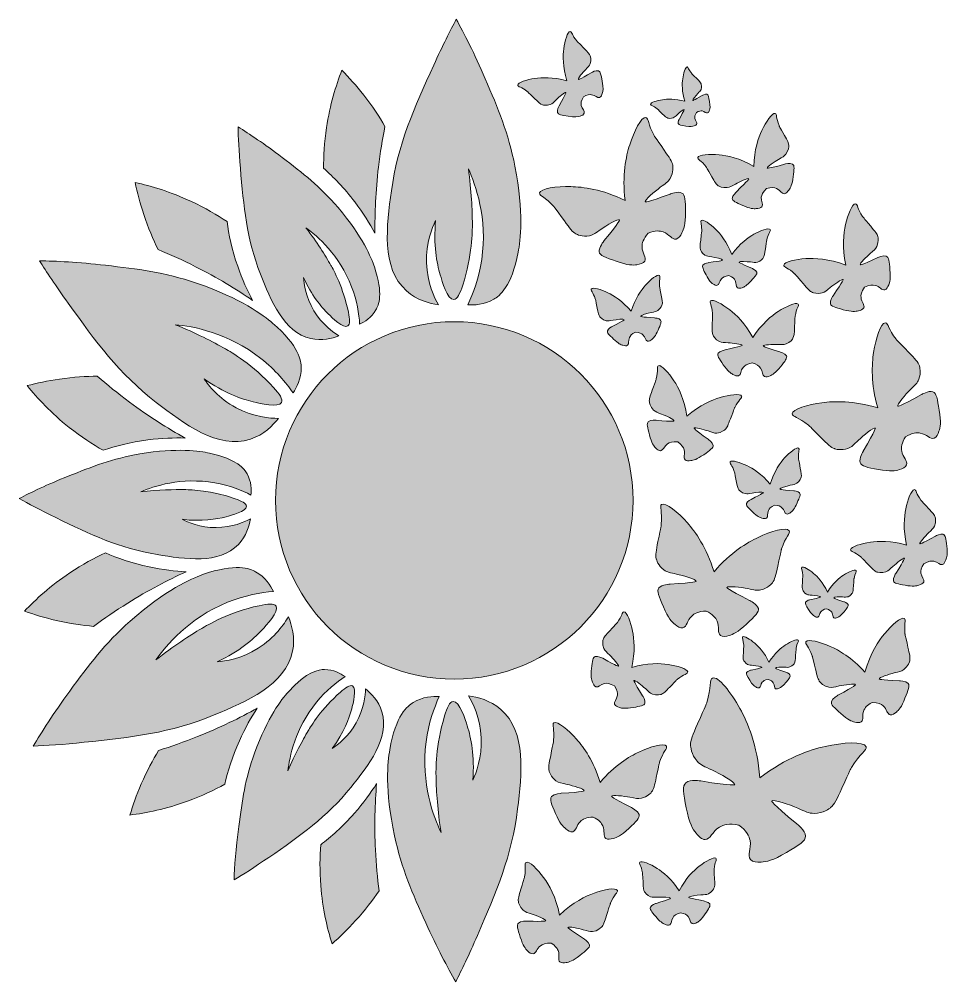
# Model space of a CAD drawing. Header units: inches. Extents: x 190 to 389, y 290 to 496.
import ezdxf

# ---------------------------------------------------------------- set-up
doc = ezdxf.new("R2010")
doc.units = ezdxf.units.IN
doc.header["$MEASUREMENT"] = 0
doc.layers.add('Layer 1', color=7, linetype='Continuous')

# ---------------------------------------------------------------- blocks, each defined once
blk = doc.blocks.new('block 3')
at = {"layer": 'Layer 1', "true_color": 0xfddb47}
h = blk.add_hatch(color=41, dxfattribs=at)
h.dxf.hatch_style = 2
edge = h.paths.add_edge_path()
edge.add_spline(control_points=[(279.96, 435.36), (279.11, 436.85), (277.55, 440.03), (277.43, 444.35), (277.3, 448.6), (278.62, 451.82), (279.38, 453.36), (278.87, 448.19), (279.62, 444.29), (280.35, 441.77), (280.74, 440.42), (281.91, 436.41), (283.26, 436.46), (284.02, 436.49), (284.59, 437.8), (285.16, 439.54), (287.22, 445.78), (287.23, 451.26), (287.23, 452.6), (287.21, 455.67), (287.03, 459.72), (286.37, 464.47), (287.89, 461.11), (290.54, 453.92), (289.22, 445.01), (288.63, 441.03), (287.4, 437.77), (286.24, 435.36), (287.62, 435.26), (289.77, 435.33), (291.81, 436.52), (293.03, 437.24), (295.63, 439.19), (297.03, 446.59), (297.5, 449.08), (298.29, 455.06), (296.34, 464.98), (294.93, 472.18), (292.72, 477.32), (289.98, 483.73), (287.67, 489.12), (285.43, 493.45), (283.79, 496.45), (282.55, 494.11), (280.84, 490.76), (278.97, 486.65), (274.79, 477.44), (271.27, 469.69), (269.91, 459.7), (268.91, 452.36), (267.66, 443.24), (273.13, 438.33), (275.37, 436.32), (278.06, 435.63), (279.96, 435.36)], knot_values=[0, 0, 0, 0, 1, 1, 1, 2, 2, 2, 3, 3, 3, 4, 4, 4, 5, 5, 5, 6, 6, 6, 7, 7, 7, 8, 8, 8, 9, 9, 9, 10, 10, 10, 11, 11, 11, 12, 12, 12, 13, 13, 13, 14, 14, 14, 15, 15, 15, 16, 16, 16, 17, 17, 17, 18, 18, 18, 18], degree=3, periodic=1)
h = blk.add_hatch(color=41, dxfattribs=at)
h.dxf.hatch_style = 2
edge = h.paths.add_edge_path()
edge.add_spline(control_points=[(241.91, 441.92), (244.12, 436.34), (246.87, 429.4), (252.68, 428.11), (255.06, 427.57), (257.24, 428.15), (258.68, 428.72), (257.49, 429.43), (255.13, 431.06), (253.32, 434.07), (251.54, 437.02), (251.2, 439.82), (251.12, 441.21), (252.81, 437.36), (254.89, 434.9), (256.41, 433.41), (257.23, 432.6), (259.64, 430.23), (260.58, 430.81), (261.11, 431.13), (260.99, 432.29), (260.7, 433.74), (259.67, 438.97), (257.51, 442.84), (256.97, 443.79), (255.74, 445.96), (254, 448.74), (251.64, 451.83), (254.05, 450.06), (258.79, 446.04), (261.39, 439.22), (262.56, 436.17), (262.98, 433.38), (263.12, 431.21), (264.14, 431.69), (265.63, 432.6), (266.59, 434.25), (267.17, 435.24), (268.23, 437.66), (266.28, 443.44), (265.63, 445.38), (263.81, 449.92), (258.49, 456.16), (254.63, 460.68), (251.03, 463.44), (246.54, 466.88), (242.77, 469.77), (239.46, 471.94), (237.11, 473.41), (237.17, 471.26), (237.29, 468.22), (237.61, 464.57), (238.31, 456.4), (238.9, 449.52), (241.91, 441.92)], knot_values=[0, 0, 0, 0, 1, 1, 1, 2, 2, 2, 3, 3, 3, 4, 4, 4, 5, 5, 5, 6, 6, 6, 7, 7, 7, 8, 8, 8, 9, 9, 9, 10, 10, 10, 11, 11, 11, 12, 12, 12, 13, 13, 13, 14, 14, 14, 15, 15, 15, 16, 16, 16, 17, 17, 17, 18, 18, 18, 18], degree=3, periodic=1)
h = blk.add_hatch(color=41, dxfattribs=at)
h.dxf.hatch_style = 2
edge = h.paths.add_edge_path()
edge.add_spline(control_points=[(219.63, 414.44), (225.5, 409.92), (232.79, 404.3), (239.76, 406.6), (242.62, 407.54), (244.57, 409.53), (245.74, 411.04), (244.02, 411.04), (240.49, 411.28), (236.68, 413.32), (232.93, 415.33), (230.8, 418.08), (229.84, 419.49), (234.07, 416.49), (237.82, 415.19), (240.37, 414.57), (241.74, 414.24), (245.8, 413.25), (246.43, 414.45), (246.78, 415.13), (245.93, 416.28), (244.71, 417.63), (240.31, 422.53), (235.57, 425.26), (234.4, 425.93), (231.73, 427.44), (228.13, 429.3), (223.68, 431.09), (227.35, 430.73), (234.91, 429.46), (241.98, 423.87), (245.14, 421.38), (247.35, 418.69), (248.87, 416.49), (249.64, 417.63), (250.65, 419.54), (250.63, 421.9), (250.61, 423.31), (250.21, 426.54), (244.5, 431.43), (242.57, 433.08), (237.78, 436.74), (228.2, 439.99), (221.26, 442.35), (215.7, 443), (208.78, 443.8), (202.95, 444.48), (198.08, 444.7), (194.66, 444.77), (196.07, 442.53), (198.13, 439.38), (200.77, 435.71), (206.67, 427.5), (211.64, 420.59), (219.63, 414.44)], knot_values=[0, 0, 0, 0, 1, 1, 1, 2, 2, 2, 3, 3, 3, 4, 4, 4, 5, 5, 5, 6, 6, 6, 7, 7, 7, 8, 8, 8, 9, 9, 9, 10, 10, 10, 11, 11, 11, 12, 12, 12, 13, 13, 13, 14, 14, 14, 15, 15, 15, 16, 16, 16, 17, 17, 17, 18, 18, 18, 18], degree=3, periodic=1)
h = blk.add_hatch(color=41, dxfattribs=at)
h.dxf.hatch_style = 2
edge = h.paths.add_edge_path()
edge.add_spline(control_points=[(219.81, 381.9), (225.74, 380.94), (233.1, 379.74), (237.19, 384.07), (238.87, 385.85), (239.49, 388.01), (239.74, 389.54), (238.52, 388.88), (235.91, 387.69), (232.4, 387.68), (228.95, 387.66), (226.37, 388.8), (225.14, 389.44), (229.32, 388.93), (232.49, 389.45), (234.55, 389.99), (235.66, 390.28), (238.93, 391.14), (238.92, 392.24), (238.91, 392.86), (237.86, 393.35), (236.46, 393.85), (231.44, 395.64), (227.01, 395.77), (225.91, 395.79), (223.43, 395.84), (220.14, 395.78), (216.28, 395.34), (219.04, 396.5), (224.91, 398.5), (232.11, 397.25), (235.32, 396.68), (237.94, 395.62), (239.87, 394.63), (239.98, 395.75), (239.97, 397.5), (239.04, 399.17), (238.48, 400.18), (236.95, 402.32), (230.99, 403.61), (228.98, 404.04), (224.15, 404.8), (216.07, 403.43), (210.21, 402.43), (206, 400.75), (200.75, 398.66), (196.33, 396.9), (192.77, 395.17), (190.31, 393.9), (192.18, 392.85), (194.86, 391.4), (198.15, 389.8), (205.53, 386.22), (211.74, 383.21), (219.81, 381.9)], knot_values=[0, 0, 0, 0, 1, 1, 1, 2, 2, 2, 3, 3, 3, 4, 4, 4, 5, 5, 5, 6, 6, 6, 7, 7, 7, 8, 8, 8, 9, 9, 9, 10, 10, 10, 11, 11, 11, 12, 12, 12, 13, 13, 13, 14, 14, 14, 15, 15, 15, 16, 16, 16, 17, 17, 17, 18, 18, 18, 18], degree=3, periodic=1)
h = blk.add_hatch(color=41, dxfattribs=at)
h.dxf.hatch_style = 2
edge = h.paths.add_edge_path()
edge.add_spline(control_points=[(248.78, 361.2), (249.38, 364.15), (248.61, 366.82), (247.88, 368.59), (247.02, 367.1), (245.07, 364.15), (241.41, 361.85), (237.81, 359.58), (234.37, 359.09), (232.66, 358.96), (237.37, 361.14), (240.35, 363.76), (242.15, 365.67), (243.12, 366.7), (245.98, 369.74), (245.25, 370.88), (244.84, 371.52), (243.42, 371.35), (241.63, 370.96), (235.21, 369.56), (230.49, 366.79), (229.33, 366.1), (226.69, 364.53), (223.29, 362.33), (219.54, 359.34), (221.67, 362.36), (226.51, 368.29), (234.86, 371.68), (238.59, 373.18), (242.02, 373.78), (244.69, 374), (244.07, 375.24), (242.92, 377.06), (240.86, 378.21), (239.62, 378.9), (236.62, 380.15), (229.54, 377.6), (227.15, 376.75), (221.6, 374.39), (214.04, 367.68), (208.55, 362.81), (205.24, 358.3), (201.11, 352.69), (197.64, 347.96), (195.04, 343.83), (193.29, 340.9), (195.93, 341.01), (199.69, 341.24), (204.18, 341.72), (214.24, 342.79), (222.7, 343.69), (232, 347.58), (238.83, 350.45), (247.32, 354), (248.78, 361.2)], knot_values=[0, 0, 0, 0, 1, 1, 1, 2, 2, 2, 3, 3, 3, 4, 4, 4, 5, 5, 5, 6, 6, 6, 7, 7, 7, 8, 8, 8, 9, 9, 9, 10, 10, 10, 11, 11, 11, 12, 12, 12, 13, 13, 13, 14, 14, 14, 15, 15, 15, 16, 16, 16, 17, 17, 17, 18, 18, 18, 18], degree=3, periodic=1)
h = blk.add_hatch(color=41, dxfattribs=at)
h.dxf.hatch_style = 2
edge = h.paths.add_edge_path()
edge.add_spline(control_points=[(264.36, 353.18), (264.33, 351.79), (264.09, 348.93), (262.38, 345.87), (260.69, 342.86), (258.43, 341.17), (257.27, 340.41), (259.77, 343.8), (260.88, 346.82), (261.42, 348.88), (261.71, 349.99), (262.57, 353.26), (261.6, 353.79), (261.06, 354.08), (260.12, 353.41), (259, 352.44), (254.97, 348.95), (252.68, 345.15), (252.12, 344.21), (250.86, 342.07), (249.3, 339.18), (247.78, 335.6), (248.13, 338.57), (249.27, 344.67), (253.9, 350.32), (255.97, 352.84), (258.18, 354.6), (259.99, 355.79), (259.07, 356.44), (257.54, 357.28), (255.63, 357.3), (254.48, 357.31), (251.86, 357.03), (247.81, 352.47), (246.45, 350.94), (243.41, 347.1), (240.63, 339.39), (238.62, 333.8), (238.01, 329.3), (237.25, 323.7), (236.62, 318.99), (236.37, 315.04), (236.26, 312.27), (238.1, 313.38), (240.68, 315.01), (243.69, 317.09), (250.44, 321.75), (256.11, 325.68), (261.22, 332.06), (264.97, 336.75), (269.63, 342.58), (267.87, 348.27), (267.15, 350.6), (265.57, 352.2), (264.36, 353.18)], knot_values=[0, 0, 0, 0, 1, 1, 1, 2, 2, 2, 3, 3, 3, 4, 4, 4, 5, 5, 5, 6, 6, 6, 7, 7, 7, 8, 8, 8, 9, 9, 9, 10, 10, 10, 11, 11, 11, 12, 12, 12, 13, 13, 13, 14, 14, 14, 15, 15, 15, 16, 16, 16, 17, 17, 17, 18, 18, 18, 18], degree=3, periodic=1)
h = blk.add_hatch(color=41, dxfattribs=at)
h.dxf.hatch_style = 2
edge = h.paths.add_edge_path()
edge.add_spline(control_points=[(293.31, 348.78), (291.03, 350.76), (288.33, 351.4), (286.43, 351.64), (287.31, 350.16), (288.92, 347.01), (289.12, 342.69), (289.32, 338.44), (288.05, 335.2), (287.33, 333.65), (287.74, 338.82), (286.93, 342.71), (286.15, 345.22), (285.73, 346.56), (284.5, 350.55), (283.15, 350.48), (282.38, 350.43), (281.84, 349.11), (281.3, 347.37), (279.35, 341.08), (279.43, 335.61), (279.46, 334.27), (279.53, 331.2), (279.79, 327.15), (280.53, 322.42), (278.95, 325.75), (276.17, 332.89), (277.34, 341.83), (277.86, 345.81), (279.03, 349.09), (280.15, 351.53), (278.77, 351.6), (276.62, 351.49), (274.6, 350.26), (273.39, 349.52), (270.83, 347.53), (269.56, 340.11), (269.13, 337.61), (268.45, 331.62), (270.57, 321.73), (272.11, 314.56), (274.4, 309.46), (277.26, 303.1), (279.66, 297.75), (281.98, 293.46), (283.67, 290.49), (284.87, 292.85), (286.52, 296.23), (288.31, 300.37), (292.33, 309.65), (295.71, 317.47), (296.9, 327.48), (297.78, 334.83), (298.86, 343.97), (293.31, 348.78)], knot_values=[0, 0, 0, 0, 1, 1, 1, 2, 2, 2, 3, 3, 3, 4, 4, 4, 5, 5, 5, 6, 6, 6, 7, 7, 7, 8, 8, 8, 9, 9, 9, 10, 10, 10, 11, 11, 11, 12, 12, 12, 13, 13, 13, 14, 14, 14, 15, 15, 15, 16, 16, 16, 17, 17, 17, 18, 18, 18, 18], degree=3, periodic=1)
at = {"layer": 'Layer 1', "lineweight": 0}
for points in [[(279.96, 435.36), (279.11, 436.85), (277.55, 440.03), (277.43, 444.35), (277.3, 448.6), (278.62, 451.82), (279.38, 453.36), (278.87, 448.19), (279.62, 444.29), (280.35, 441.77), (280.74, 440.42), (281.91, 436.41), (283.26, 436.46), (284.02, 436.49), (284.59, 437.8), (285.16, 439.54), (287.22, 445.78), (287.23, 451.26), (287.23, 452.6), (287.21, 455.67), (287.03, 459.72), (286.37, 464.47), (287.89, 461.11), (290.54, 453.92), (289.22, 445.01), (288.63, 441.03), (287.4, 437.77), (286.24, 435.36), (287.62, 435.26), (289.77, 435.33), (291.81, 436.52), (293.03, 437.24), (295.63, 439.19), (297.03, 446.59), (297.5, 449.08), (298.29, 455.06), (296.34, 464.98), (294.93, 472.18), (292.72, 477.32), (289.98, 483.73), (287.67, 489.12), (285.43, 493.45), (283.79, 496.45), (282.55, 494.11), (280.84, 490.76), (278.97, 486.65), (274.79, 477.44), (271.27, 469.69), (269.91, 459.7), (268.91, 452.36), (267.66, 443.24), (273.13, 438.33), (275.37, 436.32), (278.06, 435.63), (279.96, 435.36)], [(241.91, 441.92), (244.12, 436.34), (246.87, 429.4), (252.68, 428.11), (255.06, 427.57), (257.24, 428.15), (258.68, 428.72), (257.49, 429.43), (255.13, 431.06), (253.32, 434.07), (251.54, 437.02), (251.2, 439.82), (251.12, 441.21), (252.81, 437.36), (254.89, 434.9), (256.41, 433.41), (257.23, 432.6), (259.64, 430.23), (260.58, 430.81), (261.11, 431.13), (260.99, 432.29), (260.7, 433.74), (259.67, 438.97), (257.51, 442.84), (256.97, 443.79), (255.74, 445.96), (254, 448.74), (251.64, 451.83), (254.05, 450.06), (258.79, 446.04), (261.39, 439.22), (262.56, 436.17), (262.98, 433.38), (263.12, 431.21), (264.14, 431.69), (265.63, 432.6), (266.59, 434.25), (267.17, 435.24), (268.23, 437.66), (266.28, 443.44), (265.63, 445.38), (263.81, 449.92), (258.49, 456.16), (254.63, 460.68), (251.03, 463.44), (246.54, 466.88), (242.77, 469.77), (239.46, 471.94), (237.11, 473.41), (237.17, 471.26), (237.29, 468.22), (237.61, 464.57), (238.31, 456.4), (238.9, 449.52), (241.91, 441.92)], [(219.63, 414.44), (225.5, 409.92), (232.79, 404.3), (239.76, 406.6), (242.62, 407.54), (244.57, 409.53), (245.74, 411.04), (244.02, 411.04), (240.49, 411.28), (236.68, 413.32), (232.93, 415.33), (230.8, 418.08), (229.84, 419.49), (234.07, 416.49), (237.82, 415.19), (240.37, 414.57), (241.74, 414.24), (245.8, 413.25), (246.43, 414.45), (246.78, 415.13), (245.93, 416.28), (244.71, 417.63), (240.31, 422.53), (235.57, 425.26), (234.4, 425.93), (231.73, 427.44), (228.13, 429.3), (223.68, 431.09), (227.35, 430.73), (234.91, 429.46), (241.98, 423.87), (245.14, 421.38), (247.35, 418.69), (248.87, 416.49), (249.64, 417.63), (250.65, 419.54), (250.63, 421.9), (250.61, 423.31), (250.21, 426.54), (244.5, 431.43), (242.57, 433.08), (237.78, 436.74), (228.2, 439.99), (221.26, 442.35), (215.7, 443), (208.78, 443.8), (202.95, 444.48), (198.08, 444.7), (194.66, 444.77), (196.07, 442.53), (198.13, 439.38), (200.77, 435.71), (206.67, 427.5), (211.64, 420.59), (219.63, 414.44)], [(219.81, 381.9), (225.74, 380.94), (233.1, 379.74), (237.19, 384.07), (238.87, 385.85), (239.49, 388.01), (239.74, 389.54), (238.52, 388.88), (235.91, 387.69), (232.4, 387.68), (228.95, 387.66), (226.37, 388.8), (225.14, 389.44), (229.32, 388.93), (232.49, 389.45), (234.55, 389.99), (235.66, 390.28), (238.93, 391.14), (238.92, 392.24), (238.91, 392.86), (237.86, 393.35), (236.46, 393.85), (231.44, 395.64), (227.01, 395.77), (225.91, 395.79), (223.43, 395.84), (220.14, 395.78), (216.28, 395.34), (219.04, 396.5), (224.91, 398.5), (232.11, 397.25), (235.32, 396.68), (237.94, 395.62), (239.87, 394.63), (239.98, 395.75), (239.97, 397.5), (239.04, 399.17), (238.48, 400.18), (236.95, 402.32), (230.99, 403.61), (228.98, 404.04), (224.15, 404.8), (216.07, 403.43), (210.21, 402.43), (206, 400.75), (200.75, 398.66), (196.33, 396.9), (192.77, 395.17), (190.31, 393.9), (192.18, 392.85), (194.86, 391.4), (198.15, 389.8), (205.53, 386.22), (211.74, 383.21), (219.81, 381.9)], [(248.78, 361.2), (249.38, 364.15), (248.61, 366.82), (247.88, 368.59), (247.02, 367.1), (245.07, 364.15), (241.41, 361.85), (237.81, 359.58), (234.37, 359.09), (232.66, 358.96), (237.37, 361.14), (240.35, 363.76), (242.15, 365.67), (243.12, 366.7), (245.98, 369.74), (245.25, 370.88), (244.84, 371.52), (243.42, 371.35), (241.63, 370.96), (235.21, 369.56), (230.49, 366.79), (229.33, 366.1), (226.69, 364.53), (223.29, 362.33), (219.54, 359.34), (221.67, 362.36), (226.51, 368.29), (234.86, 371.68), (238.59, 373.18), (242.02, 373.78), (244.69, 374), (244.07, 375.24), (242.92, 377.06), (240.86, 378.21), (239.62, 378.9), (236.62, 380.15), (229.54, 377.6), (227.15, 376.75), (221.6, 374.39), (214.04, 367.68), (208.55, 362.81), (205.24, 358.3), (201.11, 352.69), (197.64, 347.96), (195.04, 343.83), (193.29, 340.9), (195.93, 341.01), (199.69, 341.24), (204.18, 341.72), (214.24, 342.79), (222.7, 343.69), (232, 347.58), (238.83, 350.45), (247.32, 354), (248.78, 361.2)], [(264.36, 353.18), (264.33, 351.79), (264.09, 348.93), (262.38, 345.87), (260.69, 342.86), (258.43, 341.17), (257.27, 340.41), (259.77, 343.8), (260.88, 346.82), (261.42, 348.88), (261.71, 349.99), (262.57, 353.26), (261.6, 353.79), (261.06, 354.08), (260.12, 353.41), (259, 352.44), (254.97, 348.95), (252.68, 345.15), (252.12, 344.21), (250.86, 342.07), (249.3, 339.18), (247.78, 335.6), (248.13, 338.57), (249.27, 344.67), (253.9, 350.32), (255.97, 352.84), (258.18, 354.6), (259.99, 355.79), (259.07, 356.44), (257.54, 357.28), (255.63, 357.3), (254.48, 357.31), (251.86, 357.03), (247.81, 352.47), (246.45, 350.94), (243.41, 347.1), (240.63, 339.39), (238.62, 333.8), (238.01, 329.3), (237.25, 323.7), (236.62, 318.99), (236.37, 315.04), (236.26, 312.27), (238.1, 313.38), (240.68, 315.01), (243.69, 317.09), (250.44, 321.75), (256.11, 325.68), (261.22, 332.06), (264.97, 336.75), (269.63, 342.58), (267.87, 348.27), (267.15, 350.6), (265.57, 352.2), (264.36, 353.18)], [(293.31, 348.78), (291.03, 350.76), (288.33, 351.4), (286.43, 351.64), (287.31, 350.16), (288.92, 347.01), (289.12, 342.69), (289.32, 338.44), (288.05, 335.2), (287.33, 333.65), (287.74, 338.82), (286.93, 342.71), (286.15, 345.22), (285.73, 346.56), (284.5, 350.55), (283.15, 350.48), (282.38, 350.43), (281.84, 349.11), (281.3, 347.37), (279.35, 341.08), (279.43, 335.61), (279.46, 334.27), (279.53, 331.2), (279.79, 327.15), (280.53, 322.42), (278.95, 325.75), (276.17, 332.89), (277.34, 341.83), (277.86, 345.81), (279.03, 349.09), (280.15, 351.53), (278.77, 351.6), (276.62, 351.49), (274.6, 350.26), (273.39, 349.52), (270.83, 347.53), (269.56, 340.11), (269.13, 337.61), (268.45, 331.62), (270.57, 321.73), (272.11, 314.56), (274.4, 309.46), (277.26, 303.1), (279.66, 297.75), (281.98, 293.46), (283.67, 290.49), (284.87, 292.85), (286.52, 296.23), (288.31, 300.37), (292.33, 309.65), (295.71, 317.47), (296.9, 327.48), (297.78, 334.83), (298.86, 343.97), (293.31, 348.78)]]:
    blk.add_open_spline(points, degree=3, knots=[0, 0, 0, 0, 1, 1, 1, 2, 2, 2, 3, 3, 3, 4, 4, 4, 5, 5, 5, 6, 6, 6, 7, 7, 7, 8, 8, 8, 9, 9, 9, 10, 10, 10, 11, 11, 11, 12, 12, 12, 13, 13, 13, 14, 14, 14, 15, 15, 15, 16, 16, 16, 17, 17, 17, 18, 18, 18, 18], dxfattribs=at)
blk = doc.blocks.new('block 4')
at = {"layer": 'Layer 1', "true_color": 0xfcbc38}
h = blk.add_hatch(color=40, dxfattribs=at)
h.dxf.hatch_style = 2
edge = h.paths.add_edge_path()
edge.add_spline(control_points=[(262.1, 457.35), (263.91, 454.97), (265.31, 452.68), (266.39, 450.65), (266.35, 454.92), (266.54, 459.67), (267.15, 464.8), (267.52, 467.9), (268, 470.81), (268.54, 473.52), (267.33, 475.59), (265.84, 477.86), (263.99, 480.22), (262.4, 482.25), (260.81, 484.02), (259.32, 485.53), (258.05, 482.28), (256.77, 478.15), (256.03, 473.27), (255.55, 470.05), (255.39, 467.11), (255.4, 464.55), (257.46, 462.74), (259.8, 460.37), (262.1, 457.35)], knot_values=[0, 0, 0, 0, 1, 1, 1, 2, 2, 2, 3, 3, 3, 4, 4, 4, 5, 5, 5, 6, 6, 6, 7, 7, 7, 8, 8, 8, 8], degree=3, periodic=1)
h = blk.add_hatch(color=40, dxfattribs=at)
h.dxf.hatch_style = 2
edge = h.paths.add_edge_path()
edge.add_spline(control_points=[(220, 447.17), (222.55, 446.13), (225.24, 444.91), (228.03, 443.5), (232.64, 441.16), (236.7, 438.69), (240.23, 436.29), (239.14, 438.32), (238.01, 440.75), (237.03, 443.58), (235.79, 447.16), (235.12, 450.43), (234.75, 453.14), (232.62, 454.57), (230.08, 456.07), (227.14, 457.45), (222.66, 459.54), (218.52, 460.77), (215.11, 461.5), (215.54, 459.42), (216.13, 457.12), (216.94, 454.67), (217.88, 451.83), (218.95, 449.32), (220, 447.17)], knot_values=[0, 0, 0, 0, 1, 1, 1, 2, 2, 2, 3, 3, 3, 4, 4, 4, 5, 5, 5, 6, 6, 6, 7, 7, 7, 8, 8, 8, 8], degree=3, periodic=1)
h = blk.add_hatch(color=40, dxfattribs=at)
h.dxf.hatch_style = 2
edge = h.paths.add_edge_path()
edge.add_spline(control_points=[(201, 409.1), (203.55, 407.08), (206.02, 405.48), (208.25, 404.21), (210.85, 405.09), (214.07, 405.95), (217.83, 406.44), (220.8, 406.82), (223.48, 406.9), (225.78, 406.83), (222.06, 408.91), (218.03, 411.45), (213.88, 414.53), (211.38, 416.39), (209.09, 418.25), (207.01, 420.07), (204.62, 420.05), (201.9, 419.89), (198.94, 419.46), (196.38, 419.09), (194.06, 418.59), (192.01, 418.05), (194.19, 415.33), (197.13, 412.17), (201, 409.1)], knot_values=[0, 0, 0, 0, 1, 1, 1, 2, 2, 2, 3, 3, 3, 4, 4, 4, 5, 5, 5, 6, 6, 6, 7, 7, 7, 8, 8, 8, 8], degree=3, periodic=1)
h = blk.add_hatch(color=40, dxfattribs=at)
h.dxf.hatch_style = 2
edge = h.paths.add_edge_path()
edge.add_spline(control_points=[(218.1, 379.25), (214.39, 380.05), (211.25, 381.16), (208.73, 382.25), (206.41, 381.17), (203.82, 379.78), (201.11, 377.97), (197, 375.22), (193.81, 372.31), (191.42, 369.78), (193.42, 369.07), (195.69, 368.38), (198.21, 367.81), (201.13, 367.14), (203.82, 366.76), (206.21, 366.54), (208.43, 368.19), (210.86, 369.86), (213.5, 371.51), (217.89, 374.25), (222.11, 376.44), (225.99, 378.22), (223.69, 378.33), (221.02, 378.63), (218.1, 379.25)], knot_values=[0, 0, 0, 0, 1, 1, 1, 2, 2, 2, 3, 3, 3, 4, 4, 4, 5, 5, 5, 6, 6, 6, 7, 7, 7, 8, 8, 8, 8], degree=3, periodic=1)
h = blk.add_hatch(color=40, dxfattribs=at)
h.dxf.hatch_style = 2
edge = h.paths.add_edge_path()
edge.add_spline(control_points=[(220.12, 340), (218.88, 337.95), (217.6, 335.55), (216.41, 332.81), (215.38, 330.44), (214.59, 328.2), (213.98, 326.16), (217.44, 326.6), (221.68, 327.45), (226.32, 329.13), (229.38, 330.25), (232.04, 331.51), (234.28, 332.75), (234.89, 335.42), (235.85, 338.61), (237.41, 342.07), (238.63, 344.8), (239.97, 347.12), (241.23, 349.05), (237.51, 346.97), (233.24, 344.87), (228.44, 342.95), (225.55, 341.79), (222.76, 340.82), (220.12, 340)], knot_values=[0, 0, 0, 0, 1, 1, 1, 2, 2, 2, 3, 3, 3, 4, 4, 4, 5, 5, 5, 6, 6, 6, 7, 7, 7, 8, 8, 8, 8], degree=3, periodic=1)
h = blk.add_hatch(color=40, dxfattribs=at)
h.dxf.hatch_style = 2
edge = h.paths.add_edge_path()
edge.add_spline(control_points=[(266.74, 332.9), (265.52, 330.95), (263.96, 328.76), (261.98, 326.52), (259.48, 323.67), (256.97, 321.47), (254.79, 319.81), (254.6, 317.25), (254.55, 314.31), (254.81, 311.07), (255.2, 306.14), (256.18, 301.93), (257.22, 298.61), (258.82, 300.01), (260.53, 301.65), (262.26, 303.57), (264.27, 305.79), (265.92, 307.96), (267.27, 309.93), (266.92, 312.67), (266.65, 315.61), (266.5, 318.73), (266.25, 323.89), (266.39, 328.65), (266.74, 332.9)], knot_values=[0, 0, 0, 0, 1, 1, 1, 2, 2, 2, 3, 3, 3, 4, 4, 4, 5, 5, 5, 6, 6, 6, 7, 7, 7, 8, 8, 8, 8], degree=3, periodic=1)
at = {"layer": 'Layer 1', "lineweight": 0}
for points in [[(262.1, 457.35), (263.91, 454.97), (265.31, 452.68), (266.39, 450.65), (266.35, 454.92), (266.54, 459.67), (267.15, 464.8), (267.52, 467.9), (268, 470.81), (268.54, 473.52), (267.33, 475.59), (265.84, 477.86), (263.99, 480.22), (262.4, 482.25), (260.81, 484.02), (259.32, 485.53), (258.05, 482.28), (256.77, 478.15), (256.03, 473.27), (255.55, 470.05), (255.39, 467.11), (255.4, 464.55), (257.46, 462.74), (259.8, 460.37), (262.1, 457.35)], [(220, 447.17), (222.55, 446.13), (225.24, 444.91), (228.03, 443.5), (232.64, 441.16), (236.7, 438.69), (240.23, 436.29), (239.14, 438.32), (238.01, 440.75), (237.03, 443.58), (235.79, 447.16), (235.12, 450.43), (234.75, 453.14), (232.62, 454.57), (230.08, 456.07), (227.14, 457.45), (222.66, 459.54), (218.52, 460.77), (215.11, 461.5), (215.54, 459.42), (216.13, 457.12), (216.94, 454.67), (217.88, 451.83), (218.95, 449.32), (220, 447.17)], [(201, 409.1), (203.55, 407.08), (206.02, 405.48), (208.25, 404.21), (210.85, 405.09), (214.07, 405.95), (217.83, 406.44), (220.8, 406.82), (223.48, 406.9), (225.78, 406.83), (222.06, 408.91), (218.03, 411.45), (213.88, 414.53), (211.38, 416.39), (209.09, 418.25), (207.01, 420.07), (204.62, 420.05), (201.9, 419.89), (198.94, 419.46), (196.38, 419.09), (194.06, 418.59), (192.01, 418.05), (194.19, 415.33), (197.13, 412.17), (201, 409.1)], [(218.1, 379.25), (214.39, 380.05), (211.25, 381.16), (208.73, 382.25), (206.41, 381.17), (203.82, 379.78), (201.11, 377.97), (197, 375.22), (193.81, 372.31), (191.42, 369.78), (193.42, 369.07), (195.69, 368.38), (198.21, 367.81), (201.13, 367.14), (203.82, 366.76), (206.21, 366.54), (208.43, 368.19), (210.86, 369.86), (213.5, 371.51), (217.89, 374.25), (222.11, 376.44), (225.99, 378.22), (223.69, 378.33), (221.02, 378.63), (218.1, 379.25)], [(220.12, 340), (218.88, 337.95), (217.6, 335.55), (216.41, 332.81), (215.38, 330.44), (214.59, 328.2), (213.98, 326.16), (217.44, 326.6), (221.68, 327.45), (226.32, 329.13), (229.38, 330.25), (232.04, 331.51), (234.28, 332.75), (234.89, 335.42), (235.85, 338.61), (237.41, 342.07), (238.63, 344.8), (239.97, 347.12), (241.23, 349.05), (237.51, 346.97), (233.24, 344.87), (228.44, 342.95), (225.55, 341.79), (222.76, 340.82), (220.12, 340)], [(266.74, 332.9), (265.52, 330.95), (263.96, 328.76), (261.98, 326.52), (259.48, 323.67), (256.97, 321.47), (254.79, 319.81), (254.6, 317.25), (254.55, 314.31), (254.81, 311.07), (255.2, 306.14), (256.18, 301.93), (257.22, 298.61), (258.82, 300.01), (260.53, 301.65), (262.26, 303.57), (264.27, 305.79), (265.92, 307.96), (267.27, 309.93), (266.92, 312.67), (266.65, 315.61), (266.5, 318.73), (266.25, 323.89), (266.39, 328.65), (266.74, 332.9)]]:
    blk.add_open_spline(points, degree=3, knots=[0, 0, 0, 0, 1, 1, 1, 2, 2, 2, 3, 3, 3, 4, 4, 4, 5, 5, 5, 6, 6, 6, 7, 7, 7, 8, 8, 8, 8], dxfattribs=at)
blk = doc.blocks.new('block 5')
at = {"layer": 'Layer 1', "true_color": 0xfcbc38}
h = blk.add_hatch(color=40, dxfattribs=at)
h.dxf.hatch_style = 2
edge = h.paths.add_edge_path()
edge.add_spline(control_points=[(298.97, 480.99), (299.11, 480.88), (299.11, 480.87), (300.54, 479.49), (301.37, 478.68), (301.8, 478.28), (302.22, 478.14), (302.33, 478.11), (303.09, 477.89), (303.89, 478.21), (304.39, 478.4), (304.58, 478.68), (305.16, 479.24), (305.76, 479.82), (307.03, 480.94), (307.23, 480.78), (307.23, 480.78), (307.36, 480.68), (305.79, 477.89), (305.79, 477.89), (305.26, 477), (305.44, 476.49), (305.6, 476.03), (306.3, 475.92), (307.71, 475.69), (309.21, 475.44), (309.84, 475.56), (310.3, 475.73), (310.67, 475.86), (311.05, 476), (311.16, 476.32), (311.33, 476.83), (310.69, 477.22), (310.53, 478.02), (310.45, 478.42), (310.48, 479.02), (310.98, 479.83), (311.75, 480.33), (312.33, 480.38), (312.74, 480.31), (313.55, 480.17), (313.95, 479.54), (314.45, 479.72), (314.78, 479.83), (314.91, 480.22), (315.03, 480.59), (315.19, 481.06), (315.29, 481.69), (315.02, 483.18), (314.76, 484.58), (314.63, 485.29), (314.18, 485.43), (313.66, 485.6), (312.78, 485.06), (312.78, 485.06), (310.02, 483.43), (309.91, 483.56), (309.91, 483.56), (309.75, 483.75), (310.85, 485.05), (311.42, 485.66), (311.97, 486.25), (312.24, 486.44), (312.43, 486.94), (312.73, 487.76), (312.49, 488.51), (312.45, 488.62), (312.31, 489.04), (311.9, 489.45), (311.08, 490.27), (309.66, 491.68), (309.66, 491.67), (309.55, 491.81), (308.55, 493.02), (308.53, 493.81), (308.17, 493.81), (307.59, 493.82), (307.02, 491.84), (306.79, 490.15), (306.59, 488.66), (306.51, 486.29), (307.44, 483.28), (304.42, 484.13), (302.06, 484), (300.58, 483.78), (298.89, 483.51), (296.92, 482.91), (296.94, 482.33), (296.95, 481.97), (297.74, 481.96), (298.97, 480.99)], knot_values=[0, 0, 0, 0, 1, 1, 1, 2, 2, 2, 3, 3, 3, 4, 4, 4, 5, 5, 5, 6, 6, 6, 7, 7, 7, 8, 8, 8, 9, 9, 9, 10, 10, 10, 11, 11, 11, 12, 12, 12, 13, 13, 13, 14, 14, 14, 15, 15, 15, 16, 16, 16, 17, 17, 17, 18, 18, 18, 19, 19, 19, 20, 20, 20, 21, 21, 21, 22, 22, 22, 23, 23, 23, 24, 24, 24, 25, 25, 25, 26, 26, 26, 27, 27, 27, 28, 28, 28, 29, 29, 29, 30, 30, 30, 30], degree=3, periodic=1)
h = blk.add_hatch(color=40, dxfattribs=at)
h.dxf.hatch_style = 2
edge = h.paths.add_edge_path()
edge.add_spline(control_points=[(326.77, 477.29), (326.86, 477.22), (326.86, 477.21), (327.86, 476.24), (328.44, 475.68), (328.74, 475.4), (329.03, 475.31), (329.11, 475.29), (329.64, 475.13), (330.2, 475.35), (330.55, 475.49), (330.68, 475.68), (331.08, 476.07), (331.5, 476.48), (332.39, 477.26), (332.53, 477.15), (332.53, 477.15), (332.61, 477.08), (331.52, 475.13), (331.52, 475.13), (331.16, 474.51), (331.28, 474.15), (331.39, 473.84), (331.88, 473.76), (332.86, 473.6), (333.9, 473.43), (334.34, 473.51), (334.67, 473.62), (334.93, 473.72), (335.19, 473.81), (335.27, 474.04), (335.39, 474.39), (334.94, 474.66), (334.83, 475.22), (334.77, 475.5), (334.79, 475.92), (335.14, 476.49), (335.68, 476.84), (336.09, 476.87), (336.37, 476.82), (336.94, 476.72), (337.22, 476.28), (337.56, 476.41), (337.79, 476.49), (337.88, 476.75), (337.97, 477.01), (338.08, 477.34), (338.15, 477.78), (337.96, 478.82), (337.78, 479.8), (337.69, 480.29), (337.37, 480.39), (337.01, 480.51), (336.4, 480.13), (336.4, 480.13), (334.47, 479), (334.4, 479.09), (334.4, 479.09), (334.28, 479.22), (335.05, 480.12), (335.45, 480.55), (335.83, 480.96), (336.02, 481.09), (336.15, 481.45), (336.36, 482.01), (336.19, 482.54), (336.17, 482.61), (336.07, 482.91), (335.78, 483.2), (335.21, 483.77), (334.22, 484.75), (334.22, 484.75), (334.14, 484.84), (333.45, 485.69), (333.43, 486.23), (333.18, 486.24), (332.78, 486.24), (332.38, 484.86), (332.22, 483.68), (332.08, 482.64), (332.03, 480.99), (332.67, 478.89), (330.57, 479.48), (328.92, 479.4), (327.89, 479.24), (326.71, 479.05), (325.34, 478.63), (325.35, 478.23), (325.36, 477.97), (325.91, 477.97), (326.77, 477.29)], knot_values=[0, 0, 0, 0, 1, 1, 1, 2, 2, 2, 3, 3, 3, 4, 4, 4, 5, 5, 5, 6, 6, 6, 7, 7, 7, 8, 8, 8, 9, 9, 9, 10, 10, 10, 11, 11, 11, 12, 12, 12, 13, 13, 13, 14, 14, 14, 15, 15, 15, 16, 16, 16, 17, 17, 17, 18, 18, 18, 19, 19, 19, 20, 20, 20, 21, 21, 21, 22, 22, 22, 23, 23, 23, 24, 24, 24, 25, 25, 25, 26, 26, 26, 27, 27, 27, 28, 28, 28, 29, 29, 29, 30, 30, 30, 30], degree=3, periodic=1)
h = blk.add_hatch(color=40, dxfattribs=at)
h.dxf.hatch_style = 2
edge = h.paths.add_edge_path()
edge.add_spline(control_points=[(335.44, 466.87), (335.33, 466.47), (336.2, 466.24), (337.23, 464.84), (337.34, 464.68), (337.34, 464.67), (338.44, 462.75), (339.08, 461.64), (339.41, 461.08), (339.84, 460.82), (339.94, 460.75), (340.71, 460.29), (341.72, 460.42), (342.35, 460.49), (342.65, 460.74), (343.49, 461.19), (344.37, 461.66), (346.18, 462.53), (346.34, 462.3), (346.34, 462.3), (346.45, 462.16), (343.71, 459.54), (343.71, 459.54), (342.82, 458.72), (342.83, 458.11), (342.84, 457.57), (343.59, 457.24), (345.07, 456.6), (346.65, 455.91), (347.39, 455.86), (347.97, 455.92), (348.43, 455.96), (348.9, 456), (349.14, 456.33), (349.5, 456.83), (348.93, 457.44), (349.04, 458.36), (349.09, 458.82), (349.33, 459.47), (350.18, 460.22), (351.21, 460.55), (351.88, 460.44), (352.31, 460.25), (353.16, 459.87), (353.38, 459.06), (354, 459.12), (354.4, 459.16), (354.68, 459.54), (354.95, 459.91), (355.3, 460.38), (355.64, 461.04), (355.86, 462.74), (356.07, 464.35), (356.17, 465.16), (355.72, 465.44), (355.2, 465.77), (354.03, 465.43), (354.03, 465.43), (350.38, 464.42), (350.31, 464.59), (350.31, 464.59), (350.2, 464.84), (351.88, 465.95), (352.73, 466.46), (353.55, 466.95), (353.92, 467.09), (354.31, 467.58), (354.93, 468.39), (354.93, 469.28), (354.93, 469.41), (354.92, 469.9), (354.61, 470.47), (353.99, 471.59), (352.91, 473.53), (352.9, 473.53), (352.82, 473.71), (352.15, 475.31), (352.4, 476.18), (352, 476.28), (351.36, 476.45), (350.02, 474.45), (349.17, 472.66), (348.42, 471.09), (347.5, 468.52), (347.45, 464.97), (344.4, 466.74), (341.73, 467.27), (340, 467.43), (338.03, 467.62), (335.63, 467.5), (335.44, 466.87)], knot_values=[0, 0, 0, 0, 1, 1, 1, 2, 2, 2, 3, 3, 3, 4, 4, 4, 5, 5, 5, 6, 6, 6, 7, 7, 7, 8, 8, 8, 9, 9, 9, 10, 10, 10, 11, 11, 11, 12, 12, 12, 13, 13, 13, 14, 14, 14, 15, 15, 15, 16, 16, 16, 17, 17, 17, 18, 18, 18, 19, 19, 19, 20, 20, 20, 21, 21, 21, 22, 22, 22, 23, 23, 23, 24, 24, 24, 25, 25, 25, 26, 26, 26, 27, 27, 27, 28, 28, 28, 29, 29, 29, 30, 30, 30, 30], degree=3, periodic=1)
h = blk.add_hatch(color=40, dxfattribs=at)
h.dxf.hatch_style = 2
edge = h.paths.add_edge_path()
edge.add_spline(control_points=[(308.27, 460.64), (305.31, 460.7), (301.77, 460.26), (301.62, 459.27), (301.53, 458.65), (302.87, 458.39), (304.68, 456.36), (304.88, 456.14), (304.88, 456.12), (306.91, 453.32), (308.08, 451.69), (308.69, 450.87), (309.37, 450.52), (309.54, 450.43), (310.77, 449.81), (312.25, 450.11), (313.16, 450.3), (313.56, 450.71), (314.72, 451.49), (315.92, 452.3), (318.44, 453.83), (318.73, 453.5), (318.73, 453.5), (318.91, 453.29), (315.38, 449), (315.38, 449), (314.22, 447.63), (314.36, 446.7), (314.49, 445.88), (315.66, 445.47), (318, 444.65), (320.48, 443.78), (321.59, 443.78), (322.44, 443.93), (323.11, 444.04), (323.8, 444.16), (324.09, 444.69), (324.53, 445.49), (323.55, 446.35), (323.53, 447.78), (323.52, 448.5), (323.76, 449.48), (324.83, 450.67), (326.35, 451.31), (327.38, 451.19), (328.05, 450.95), (329.39, 450.46), (329.89, 449.26), (330.79, 449.41), (331.38, 449.51), (331.72, 450.13), (332.05, 450.72), (332.46, 451.48), (332.83, 452.53), (332.82, 455.15), (332.8, 457.63), (332.79, 458.87), (332.06, 459.26), (331.23, 459.7), (329.56, 459.05), (329.56, 459.05), (324.35, 457.11), (324.21, 457.36), (324.21, 457.36), (323.99, 457.74), (326.26, 459.61), (327.42, 460.49), (328.54, 461.33), (329.06, 461.57), (329.53, 462.37), (330.3, 463.67), (330.11, 465.04), (330.09, 465.23), (329.98, 465.99), (329.4, 466.82), (328.24, 468.47), (326.25, 471.3), (326.24, 471.3), (326.09, 471.57), (324.77, 473.94), (324.96, 475.29), (324.34, 475.41), (323.36, 475.59), (321.78, 472.39), (320.88, 469.57), (320.08, 467.08), (319.24, 463.08), (319.88, 457.68), (314.97, 460.07), (310.89, 460.58), (308.27, 460.64)], knot_values=[0, 0, 0, 0, 1, 1, 1, 2, 2, 2, 3, 3, 3, 4, 4, 4, 5, 5, 5, 6, 6, 6, 7, 7, 7, 8, 8, 8, 9, 9, 9, 10, 10, 10, 11, 11, 11, 12, 12, 12, 13, 13, 13, 14, 14, 14, 15, 15, 15, 16, 16, 16, 17, 17, 17, 18, 18, 18, 19, 19, 19, 20, 20, 20, 21, 21, 21, 22, 22, 22, 23, 23, 23, 24, 24, 24, 25, 25, 25, 26, 26, 26, 27, 27, 27, 28, 28, 28, 29, 29, 29, 30, 30, 30, 30], degree=3, periodic=1)
h = blk.add_hatch(color=40, dxfattribs=at)
h.dxf.hatch_style = 2
edge = h.paths.add_edge_path()
edge.add_spline(control_points=[(353.84, 443.83), (353.81, 443.38), (354.8, 443.28), (356.23, 441.93), (356.39, 441.77), (356.39, 441.77), (358.02, 439.87), (358.97, 438.76), (359.46, 438.21), (359.97, 438), (360.1, 437.94), (361.02, 437.58), (362.07, 437.88), (362.72, 438.07), (362.98, 438.39), (363.77, 439.03), (364.59, 439.69), (366.31, 440.95), (366.54, 440.73), (366.54, 440.73), (366.68, 440.59), (364.4, 437.27), (364.4, 437.27), (363.65, 436.22), (363.81, 435.56), (363.95, 434.97), (364.82, 434.75), (366.56, 434.3), (368.4, 433.82), (369.2, 433.89), (369.8, 434.05), (370.28, 434.18), (370.77, 434.3), (370.95, 434.7), (371.22, 435.31), (370.46, 435.87), (370.36, 436.9), (370.3, 437.41), (370.4, 438.15), (371.12, 439.11), (372.14, 439.65), (372.88, 439.64), (373.38, 439.51), (374.38, 439.25), (374.81, 438.4), (375.45, 438.57), (375.87, 438.68), (376.08, 439.14), (376.28, 439.6), (376.53, 440.16), (376.73, 440.94), (376.56, 442.84), (376.4, 444.63), (376.31, 445.52), (375.76, 445.75), (375.13, 446.02), (373.97, 445.45), (373.97, 445.45), (370.33, 443.73), (370.21, 443.9), (370.21, 443.9), (370.03, 444.16), (371.55, 445.65), (372.34, 446.35), (373.09, 447.03), (373.45, 447.24), (373.74, 447.85), (374.21, 448.83), (374, 449.8), (373.97, 449.94), (373.84, 450.48), (373.37, 451.05), (372.44, 452.16), (370.82, 454.08), (370.82, 454.08), (370.69, 454.26), (369.59, 455.89), (369.65, 456.88), (369.19, 456.93), (368.47, 457), (367.53, 454.59), (367.06, 452.5), (366.63, 450.65), (366.27, 447.7), (367.08, 443.82), (363.4, 445.23), (360.44, 445.35), (358.55, 445.23), (356.41, 445.1), (353.88, 444.56), (353.84, 443.83)], knot_values=[0, 0, 0, 0, 1, 1, 1, 2, 2, 2, 3, 3, 3, 4, 4, 4, 5, 5, 5, 6, 6, 6, 7, 7, 7, 8, 8, 8, 9, 9, 9, 10, 10, 10, 11, 11, 11, 12, 12, 12, 13, 13, 13, 14, 14, 14, 15, 15, 15, 16, 16, 16, 17, 17, 17, 18, 18, 18, 19, 19, 19, 20, 20, 20, 21, 21, 21, 22, 22, 22, 23, 23, 23, 24, 24, 24, 25, 25, 25, 26, 26, 26, 27, 27, 27, 28, 28, 28, 29, 29, 29, 30, 30, 30, 30], degree=3, periodic=1)
h = blk.add_hatch(color=40, dxfattribs=at)
h.dxf.hatch_style = 2
edge = h.paths.add_edge_path()
edge.add_spline(control_points=[(336, 447.17), (336.04, 447.07), (336.29, 446.38), (336.98, 445.96), (337.4, 445.7), (337.71, 445.71), (338.45, 445.59), (339.21, 445.47), (340.75, 445.15), (340.74, 444.91), (340.74, 444.91), (340.74, 444.76), (337.79, 444.38), (337.79, 444.38), (336.84, 444.27), (336.56, 443.86), (336.31, 443.49), (336.61, 442.9), (337.23, 441.73), (337.87, 440.48), (338.31, 440.08), (338.69, 439.83), (339, 439.63), (339.31, 439.42), (339.61, 439.52), (340.08, 439.67), (340.01, 440.36), (340.52, 440.93), (340.78, 441.21), (341.24, 441.52), (342.12, 441.6), (342.92, 441.31), (343.28, 440.9), (343.45, 440.56), (343.8, 439.88), (343.55, 439.23), (343.96, 438.96), (344.23, 438.78), (344.58, 438.9), (344.93, 439.01), (345.36, 439.15), (345.89, 439.43), (346.84, 440.46), (347.74, 441.43), (348.19, 441.91), (348.05, 442.33), (347.89, 442.81), (347, 443.17), (347, 443.17), (344.26, 444.31), (344.29, 444.46), (344.29, 444.46), (344.35, 444.69), (345.92, 444.59), (346.69, 444.51), (347.43, 444.43), (347.72, 444.33), (348.2, 444.47), (348.97, 444.7), (349.4, 445.3), (349.46, 445.38), (349.69, 445.72), (349.77, 446.26), (349.92, 447.32), (350.18, 449.15), (350.18, 449.15), (350.22, 449.31), (350.57, 450.72), (351.14, 451.18), (350.94, 451.45), (350.62, 451.88), (348.84, 451.21), (347.46, 450.44), (346.23, 449.76), (344.43, 448.5), (342.71, 446.14), (341.67, 448.86), (340.27, 450.54), (339.27, 451.51), (338.14, 452.62), (336.6, 453.74), (336.18, 453.41), (335.92, 453.2), (336.35, 452.61), (336.31, 451.16), (336.31, 451), (336.3, 450.99), (336.07, 449.16), (335.93, 448.09), (335.87, 447.55), (336, 447.17)], knot_values=[0, 0, 0, 0, 1, 1, 1, 2, 2, 2, 3, 3, 3, 4, 4, 4, 5, 5, 5, 6, 6, 6, 7, 7, 7, 8, 8, 8, 9, 9, 9, 10, 10, 10, 11, 11, 11, 12, 12, 12, 13, 13, 13, 14, 14, 14, 15, 15, 15, 16, 16, 16, 17, 17, 17, 18, 18, 18, 19, 19, 19, 20, 20, 20, 21, 21, 21, 22, 22, 22, 23, 23, 23, 24, 24, 24, 25, 25, 25, 26, 26, 26, 27, 27, 27, 28, 28, 28, 29, 29, 29, 30, 30, 30, 30], degree=3, periodic=1)
h = blk.add_hatch(color=40, dxfattribs=at)
h.dxf.hatch_style = 2
edge = h.paths.add_edge_path()
edge.add_spline(control_points=[(327.26, 441.64), (326.82, 441.95), (325.35, 440.73), (324.29, 439.56), (323.36, 438.52), (322.06, 436.75), (321.19, 433.96), (319.33, 436.19), (317.46, 437.33), (316.2, 437.93), (314.78, 438.61), (312.95, 439.17), (312.66, 438.72), (312.48, 438.44), (313.08, 438.02), (313.52, 436.63), (313.57, 436.48), (313.56, 436.47), (313.94, 434.66), (314.15, 433.61), (314.26, 433.08), (314.52, 432.75), (314.58, 432.68), (315.05, 432.11), (315.83, 431.93), (316.32, 431.82), (316.6, 431.93), (317.34, 432.06), (318.1, 432.19), (319.66, 432.38), (319.73, 432.16), (319.73, 432.16), (319.78, 432.01), (317.12, 430.7), (317.12, 430.7), (316.25, 430.29), (316.12, 429.8), (316, 429.37), (316.48, 428.92), (317.44, 428), (318.45, 427.04), (319, 426.79), (319.44, 426.68), (319.79, 426.59), (320.16, 426.5), (320.41, 426.69), (320.8, 426.98), (320.52, 427.62), (320.82, 428.32), (320.97, 428.67), (321.3, 429.11), (322.11, 429.47), (322.96, 429.45), (323.43, 429.18), (323.71, 428.91), (324.25, 428.39), (324.23, 427.69), (324.71, 427.57), (325.01, 427.48), (325.31, 427.71), (325.61, 427.93), (325.97, 428.21), (326.38, 428.64), (326.95, 429.92), (327.49, 431.13), (327.75, 431.74), (327.48, 432.09), (327.17, 432.48), (326.22, 432.53), (326.22, 432.53), (323.25, 432.73), (323.24, 432.88), (323.24, 432.88), (323.22, 433.11), (324.73, 433.53), (325.49, 433.7), (326.22, 433.87), (326.53, 433.87), (326.93, 434.16), (327.59, 434.62), (327.8, 435.33), (327.83, 435.42), (327.94, 435.82), (327.84, 436.35), (327.64, 437.41), (327.29, 439.22), (327.28, 439.23), (327.27, 439.39), (327.15, 440.84), (327.54, 441.45), (327.26, 441.64)], knot_values=[0, 0, 0, 0, 1, 1, 1, 2, 2, 2, 3, 3, 3, 4, 4, 4, 5, 5, 5, 6, 6, 6, 7, 7, 7, 8, 8, 8, 9, 9, 9, 10, 10, 10, 11, 11, 11, 12, 12, 12, 13, 13, 13, 14, 14, 14, 15, 15, 15, 16, 16, 16, 17, 17, 17, 18, 18, 18, 19, 19, 19, 20, 20, 20, 21, 21, 21, 22, 22, 22, 23, 23, 23, 24, 24, 24, 25, 25, 25, 26, 26, 26, 27, 27, 27, 28, 28, 28, 29, 29, 29, 30, 30, 30, 30], degree=3, periodic=1)
h = blk.add_hatch(color=40, dxfattribs=at)
h.dxf.hatch_style = 2
edge = h.paths.add_edge_path()
edge.add_spline(control_points=[(352.44, 426.84), (353.38, 426.83), (353.75, 426.75), (354.34, 426.97), (355.28, 427.32), (355.74, 428.07), (355.8, 428.17), (356.06, 428.6), (356.09, 429.24), (356.15, 430.51), (356.25, 432.7), (356.24, 432.71), (356.27, 432.9), (356.54, 434.6), (357.2, 435.2), (356.91, 435.5), (356.46, 435.97), (354.31, 434.98), (352.67, 433.92), (351.22, 432.98), (349.12, 431.3), (347.24, 428.33), (345.6, 431.42), (343.64, 433.25), (342.27, 434.29), (340.72, 435.48), (338.65, 436.63), (338.16, 436.19), (337.86, 435.91), (338.47, 435.27), (338.6, 433.55), (338.62, 433.36), (338.61, 433.35), (338.54, 431.16), (338.5, 429.89), (338.49, 429.25), (338.71, 428.8), (338.76, 428.7), (339.16, 427.91), (340.08, 427.49), (340.64, 427.22), (341.02, 427.28), (341.96, 427.22), (342.94, 427.15), (344.91, 426.94), (344.93, 426.67), (344.93, 426.67), (344.94, 426.49), (341.29, 425.71), (341.29, 425.71), (340.11, 425.48), (339.81, 424.96), (339.54, 424.5), (339.99, 423.84), (340.9, 422.52), (341.87, 421.12), (342.47, 420.69), (342.98, 420.44), (343.38, 420.23), (343.8, 420.03), (344.17, 420.18), (344.74, 420.41), (344.57, 421.22), (345.14, 421.94), (345.43, 422.3), (345.96, 422.72), (347.06, 422.91), (348.09, 422.65), (348.59, 422.21), (348.86, 421.82), (349.38, 421.06), (349.14, 420.27), (349.69, 419.99), (350.05, 419.81), (350.48, 419.99), (350.9, 420.16), (351.43, 420.38), (352.06, 420.76), (353.13, 422.08), (354.13, 423.32), (354.64, 423.95), (354.41, 424.43), (354.14, 424.97), (352.99, 425.29), (352.99, 425.29), (349.41, 426.34), (349.44, 426.52), (349.44, 426.52), (349.48, 426.8), (351.46, 426.85), (352.44, 426.84)], knot_values=[0, 0, 0, 0, 1, 1, 1, 2, 2, 2, 3, 3, 3, 4, 4, 4, 5, 5, 5, 6, 6, 6, 7, 7, 7, 8, 8, 8, 9, 9, 9, 10, 10, 10, 11, 11, 11, 12, 12, 12, 13, 13, 13, 14, 14, 14, 15, 15, 15, 16, 16, 16, 17, 17, 17, 18, 18, 18, 19, 19, 19, 20, 20, 20, 21, 21, 21, 22, 22, 22, 23, 23, 23, 24, 24, 24, 25, 25, 25, 26, 26, 26, 27, 27, 27, 28, 28, 28, 29, 29, 29, 30, 30, 30, 30], degree=3, periodic=1)
h = blk.add_hatch(color=40, dxfattribs=at)
h.dxf.hatch_style = 2
edge = h.paths.add_edge_path()
edge.add_spline(control_points=[(375.58, 431.48), (374.58, 431.51), (373.52, 428.1), (373.06, 425.17), (372.67, 422.6), (372.45, 418.51), (373.93, 413.27), (368.7, 414.87), (364.59, 414.74), (362, 414.39), (359.06, 414), (355.63, 413.01), (355.64, 412.01), (355.65, 411.38), (357.01, 411.33), (359.11, 409.61), (359.35, 409.42), (359.35, 409.41), (361.79, 406.95), (363.2, 405.52), (363.93, 404.81), (364.66, 404.56), (364.83, 404.5), (366.15, 404.09), (367.56, 404.61), (368.43, 404.94), (368.76, 405.41), (369.79, 406.36), (370.85, 407.35), (373.1, 409.25), (373.43, 408.97), (373.43, 408.97), (373.65, 408.79), (370.83, 404), (370.83, 404), (369.89, 402.47), (370.18, 401.57), (370.44, 400.78), (371.65, 400.56), (374.09, 400.11), (376.68, 399.63), (377.77, 399.81), (378.59, 400.09), (379.23, 400.3), (379.9, 400.53), (380.1, 401.09), (380.41, 401.96), (379.31, 402.65), (379.07, 404.06), (378.95, 404.77), (379.03, 405.78), (379.9, 407.12), (381.31, 407.98), (382.34, 408.03), (383.05, 407.89), (384.44, 407.62), (385.12, 406.51), (385.99, 406.8), (386.56, 406.99), (386.79, 407.65), (387.03, 408.29), (387.32, 409.1), (387.52, 410.19), (387.1, 412.79), (386.7, 415.23), (386.5, 416.46), (385.71, 416.73), (384.82, 417.03), (383.27, 416.13), (383.27, 416.13), (378.43, 413.41), (378.25, 413.63), (378.25, 413.63), (377.98, 413.97), (379.93, 416.17), (380.94, 417.22), (381.91, 418.22), (382.39, 418.54), (382.73, 419.41), (383.28, 420.81), (382.89, 422.13), (382.84, 422.31), (382.61, 423.05), (381.91, 423.79), (380.51, 425.23), (378.1, 427.72), (378.09, 427.72), (377.9, 427.96), (376.22, 430.1), (376.21, 431.46), (375.58, 431.48)], knot_values=[0, 0, 0, 0, 1, 1, 1, 2, 2, 2, 3, 3, 3, 4, 4, 4, 5, 5, 5, 6, 6, 6, 7, 7, 7, 8, 8, 8, 9, 9, 9, 10, 10, 10, 11, 11, 11, 12, 12, 12, 13, 13, 13, 14, 14, 14, 15, 15, 15, 16, 16, 16, 17, 17, 17, 18, 18, 18, 19, 19, 19, 20, 20, 20, 21, 21, 21, 22, 22, 22, 23, 23, 23, 24, 24, 24, 25, 25, 25, 26, 26, 26, 27, 27, 27, 28, 28, 28, 29, 29, 29, 30, 30, 30, 30], degree=3, periodic=1)
h = blk.add_hatch(color=40, dxfattribs=at)
h.dxf.hatch_style = 2
edge = h.paths.add_edge_path()
edge.add_spline(control_points=[(330.35, 419.1), (329.25, 420.79), (327.64, 422.61), (327.02, 422.31), (326.64, 422.13), (327.01, 421.28), (326.57, 419.48), (326.52, 419.28), (326.51, 419.27), (325.71, 417.06), (325.25, 415.77), (325.02, 415.12), (325.09, 414.6), (325.1, 414.47), (325.23, 413.54), (325.96, 412.83), (326.42, 412.39), (326.8, 412.32), (327.69, 411.97), (328.61, 411.61), (330.43, 410.78), (330.36, 410.49), (330.36, 410.49), (330.31, 410.31), (326.54, 410.64), (326.54, 410.64), (325.33, 410.77), (324.86, 410.33), (324.45, 409.94), (324.67, 409.13), (325.11, 407.5), (325.57, 405.77), (326, 405.15), (326.41, 404.73), (326.73, 404.4), (327.06, 404.06), (327.47, 404.1), (328.09, 404.16), (328.2, 405.04), (328.99, 405.6), (329.38, 405.88), (330.04, 406.14), (331.16, 406), (332.07, 405.41), (332.4, 404.8), (332.53, 404.33), (332.77, 403.39), (332.28, 402.65), (332.72, 402.2), (333, 401.91), (333.47, 401.96), (333.94, 402), (334.52, 402.06), (335.25, 402.25), (336.72, 403.27), (338.1, 404.23), (338.8, 404.71), (338.73, 405.27), (338.66, 405.91), (337.65, 406.6), (337.65, 406.6), (334.56, 408.78), (334.65, 408.95), (334.65, 408.95), (334.78, 409.22), (336.7, 408.67), (337.64, 408.35), (338.54, 408.05), (338.88, 407.85), (339.51, 407.89), (340.53, 407.96), (341.23, 408.59), (341.32, 408.67), (341.71, 409.03), (341.96, 409.68), (342.43, 410.96), (343.26, 413.16), (343.26, 413.17), (343.35, 413.36), (344.17, 415.01), (345.01, 415.42), (344.83, 415.81), (344.56, 416.44), (342.15, 416.09), (340.22, 415.51), (338.52, 415), (335.93, 413.94), (333.14, 411.48), (332.59, 415.14), (331.31, 417.62), (330.35, 419.1)], knot_values=[0, 0, 0, 0, 1, 1, 1, 2, 2, 2, 3, 3, 3, 4, 4, 4, 5, 5, 5, 6, 6, 6, 7, 7, 7, 8, 8, 8, 9, 9, 9, 10, 10, 10, 11, 11, 11, 12, 12, 12, 13, 13, 13, 14, 14, 14, 15, 15, 15, 16, 16, 16, 17, 17, 17, 18, 18, 18, 19, 19, 19, 20, 20, 20, 21, 21, 21, 22, 22, 22, 23, 23, 23, 24, 24, 24, 25, 25, 25, 26, 26, 26, 27, 27, 27, 28, 28, 28, 29, 29, 29, 30, 30, 30, 30], degree=3, periodic=1)
h = blk.add_hatch(color=40, dxfattribs=at)
h.dxf.hatch_style = 2
edge = h.paths.add_edge_path()
edge.add_spline(control_points=[(355.23, 396.72), (355.96, 396.88), (356.26, 396.89), (356.67, 397.17), (357.33, 397.64), (357.54, 398.34), (357.57, 398.44), (357.68, 398.84), (357.58, 399.37), (357.38, 400.42), (357.03, 402.24), (357.02, 402.24), (357.01, 402.41), (356.89, 403.85), (357.28, 404.47), (357, 404.66), (356.56, 404.97), (355.09, 403.75), (354.03, 402.57), (353.1, 401.53), (351.8, 399.76), (350.93, 396.97), (349.07, 399.2), (347.2, 400.34), (345.94, 400.94), (344.52, 401.62), (342.69, 402.18), (342.4, 401.73), (342.22, 401.45), (342.82, 401.03), (343.26, 399.65), (343.31, 399.49), (343.3, 399.49), (343.68, 397.68), (343.89, 396.62), (344, 396.09), (344.26, 395.77), (344.32, 395.69), (344.79, 395.12), (345.57, 394.94), (346.06, 394.83), (346.34, 394.95), (347.08, 395.07), (347.84, 395.2), (349.4, 395.4), (349.47, 395.17), (349.47, 395.17), (349.52, 395.03), (346.86, 393.71), (346.86, 393.71), (345.99, 393.3), (345.86, 392.82), (345.74, 392.39), (346.22, 391.93), (347.18, 391.02), (348.19, 390.05), (348.74, 389.81), (349.18, 389.7), (349.53, 389.61), (349.9, 389.51), (350.15, 389.7), (350.54, 390), (350.26, 390.63), (350.56, 391.33), (350.71, 391.68), (351.04, 392.12), (351.85, 392.49), (352.7, 392.46), (353.17, 392.2), (353.45, 391.93), (354, 391.4), (353.97, 390.7), (354.44, 390.58), (354.75, 390.5), (355.05, 390.73), (355.35, 390.95), (355.71, 391.22), (356.12, 391.65), (356.69, 392.94), (357.23, 394.15), (357.49, 394.75), (357.22, 395.1), (356.91, 395.5), (355.96, 395.55), (355.96, 395.55), (352.99, 395.74), (352.98, 395.9), (352.98, 395.9), (352.96, 396.13), (354.47, 396.54), (355.23, 396.72)], knot_values=[0, 0, 0, 0, 1, 1, 1, 2, 2, 2, 3, 3, 3, 4, 4, 4, 5, 5, 5, 6, 6, 6, 7, 7, 7, 8, 8, 8, 9, 9, 9, 10, 10, 10, 11, 11, 11, 12, 12, 12, 13, 13, 13, 14, 14, 14, 15, 15, 15, 16, 16, 16, 17, 17, 17, 18, 18, 18, 19, 19, 19, 20, 20, 20, 21, 21, 21, 22, 22, 22, 23, 23, 23, 24, 24, 24, 25, 25, 25, 26, 26, 26, 27, 27, 27, 28, 28, 28, 29, 29, 29, 30, 30, 30, 30], degree=3, periodic=1)
h = blk.add_hatch(color=40, dxfattribs=at)
h.dxf.hatch_style = 2
edge = h.paths.add_edge_path()
edge.add_spline(control_points=[(388.72, 383.71), (388.54, 385.3), (388.44, 386.09), (387.94, 386.26), (387.37, 386.46), (386.33, 385.86), (386.33, 385.86), (383.07, 384.04), (382.96, 384.18), (382.96, 384.18), (382.79, 384.4), (384.14, 385.86), (384.83, 386.55), (385.5, 387.21), (385.82, 387.42), (386.07, 387.99), (386.48, 388.91), (386.27, 389.77), (386.24, 389.88), (386.11, 390.36), (385.68, 390.84), (384.81, 391.77), (383.31, 393.37), (383.31, 393.37), (383.19, 393.52), (382.16, 394.9), (382.19, 395.79), (381.78, 395.8), (381.13, 395.81), (380.33, 393.58), (379.94, 391.67), (379.6, 389.98), (379.33, 387.31), (380.12, 383.91), (376.76, 384.91), (374.07, 384.79), (372.36, 384.54), (370.43, 384.26), (368.15, 383.59), (368.13, 382.93), (368.11, 382.52), (369, 382.5), (370.32, 381.4), (370.47, 381.28), (370.47, 381.27), (371.99, 379.69), (372.86, 378.77), (373.31, 378.31), (373.78, 378.15), (373.9, 378.12), (374.74, 377.86), (375.68, 378.21), (376.27, 378.43), (376.5, 378.74), (377.2, 379.37), (377.92, 380.02), (379.45, 381.28), (379.66, 381.1), (379.66, 381.1), (379.8, 380.98), (377.8, 377.84), (377.8, 377.84), (377.14, 376.83), (377.3, 376.25), (377.44, 375.74), (378.23, 375.6), (379.81, 375.33), (381.49, 375.04), (382.21, 375.16), (382.75, 375.35), (383.18, 375.5), (383.62, 375.65), (383.77, 376.02), (384, 376.59), (383.3, 377.03), (383.19, 377.95), (383.14, 378.41), (383.22, 379.07), (383.83, 379.95), (384.78, 380.53), (385.46, 380.56), (385.91, 380.48), (386.82, 380.31), (387.23, 379.59), (387.81, 379.79), (388.18, 379.92), (388.36, 380.35), (388.53, 380.77), (388.75, 381.3), (388.91, 382.02), (388.72, 383.71)], knot_values=[0, 0, 0, 0, 1, 1, 1, 2, 2, 2, 3, 3, 3, 4, 4, 4, 5, 5, 5, 6, 6, 6, 7, 7, 7, 8, 8, 8, 9, 9, 9, 10, 10, 10, 11, 11, 11, 12, 12, 12, 13, 13, 13, 14, 14, 14, 15, 15, 15, 16, 16, 16, 17, 17, 17, 18, 18, 18, 19, 19, 19, 20, 20, 20, 21, 21, 21, 22, 22, 22, 23, 23, 23, 24, 24, 24, 25, 25, 25, 26, 26, 26, 27, 27, 27, 28, 28, 28, 29, 29, 29, 30, 30, 30, 30], degree=3, periodic=1)
h = blk.add_hatch(color=40, dxfattribs=at)
h.dxf.hatch_style = 2
edge = h.paths.add_edge_path()
edge.add_spline(control_points=[(337.22, 369.8), (338.68, 369.14), (339.29, 368.33), (339.57, 367.67), (340.13, 366.36), (339.58, 365.17), (340.31, 364.61), (340.78, 364.25), (341.46, 364.42), (342.13, 364.59), (342.96, 364.79), (343.98, 365.24), (345.9, 367.03), (347.71, 368.73), (348.61, 369.57), (348.4, 370.38), (348.16, 371.29), (346.54, 372.07), (346.54, 372.07), (341.58, 374.57), (341.67, 374.84), (341.67, 374.85), (341.8, 375.26), (344.72, 374.87), (346.15, 374.62), (347.52, 374.37), (348.05, 374.15), (348.96, 374.35), (350.44, 374.67), (351.32, 375.73), (351.43, 375.88), (351.92, 376.48), (352.14, 377.47), (352.56, 379.43), (353.28, 382.82), (353.28, 382.83), (353.37, 383.12), (354.21, 385.7), (355.34, 386.48), (355, 387.01), (354.47, 387.86), (351.04, 386.84), (348.36, 385.58), (345.99, 384.48), (342.46, 382.37), (338.93, 378.2), (337.34, 383.4), (334.96, 386.73), (333.23, 388.68), (331.27, 390.9), (328.53, 393.2), (327.71, 392.63), (327.19, 392.28), (327.91, 391.12), (327.65, 388.41), (327.62, 388.11), (327.61, 388.1), (326.93, 384.71), (326.54, 382.74), (326.34, 381.74), (326.55, 381), (326.6, 380.82), (326.98, 379.5), (328.2, 378.61), (328.96, 378.07), (329.53, 378.06), (330.9, 377.74), (332.31, 377.4), (335.14, 376.6), (335.1, 376.16), (335.1, 376.16), (335.07, 375.88), (329.52, 375.56), (329.52, 375.56), (327.73, 375.48), (327.14, 374.75), (326.63, 374.09), (327.12, 372.96), (328.11, 370.68), (329.15, 368.27), (329.91, 367.46), (330.59, 366.94), (331.13, 366.52), (331.69, 366.09), (332.27, 366.24), (333.16, 366.46), (333.13, 367.76), (334.16, 368.75), (334.67, 369.24), (335.57, 369.76), (337.22, 369.8)], knot_values=[0, 0, 0, 0, 1, 1, 1, 2, 2, 2, 3, 3, 3, 4, 4, 4, 5, 5, 5, 6, 6, 6, 7, 7, 7, 8, 8, 8, 9, 9, 9, 10, 10, 10, 11, 11, 11, 12, 12, 12, 13, 13, 13, 14, 14, 14, 15, 15, 15, 16, 16, 16, 17, 17, 17, 18, 18, 18, 19, 19, 19, 20, 20, 20, 21, 21, 21, 22, 22, 22, 23, 23, 23, 24, 24, 24, 25, 25, 25, 26, 26, 26, 27, 27, 27, 28, 28, 28, 29, 29, 29, 30, 30, 30, 30], degree=3, periodic=1)
h = blk.add_hatch(color=40, dxfattribs=at)
h.dxf.hatch_style = 2
edge = h.paths.add_edge_path()
edge.add_spline(control_points=[(366.39, 372.83), (366.98, 372.81), (367.21, 372.75), (367.58, 372.89), (368.17, 373.11), (368.47, 373.61), (368.51, 373.67), (368.67, 373.95), (368.7, 374.38), (368.76, 375.21), (368.85, 376.66), (368.85, 376.66), (368.87, 376.79), (369.06, 377.91), (369.48, 378.3), (369.31, 378.5), (369.04, 378.82), (367.68, 378.19), (366.65, 377.51), (365.73, 376.91), (364.4, 375.82), (363.19, 373.88), (362.22, 375.94), (361.03, 377.17), (360.2, 377.88), (359.25, 378.68), (357.98, 379.46), (357.67, 379.18), (357.48, 379), (357.85, 378.57), (357.9, 377.43), (357.91, 377.3), (357.91, 377.3), (357.83, 375.85), (357.78, 375.01), (357.76, 374.59), (357.89, 374.29), (357.92, 374.22), (358.16, 373.7), (358.72, 373.41), (359.07, 373.23), (359.31, 373.26), (359.89, 373.2), (360.5, 373.15), (361.72, 372.99), (361.72, 372.81), (361.72, 372.81), (361.73, 372.69), (359.45, 372.22), (359.45, 372.22), (358.71, 372.08), (358.52, 371.74), (358.34, 371.44), (358.62, 371), (359.16, 370.12), (359.74, 369.18), (360.1, 368.89), (360.42, 368.71), (360.67, 368.57), (360.92, 368.43), (361.15, 368.53), (361.51, 368.67), (361.42, 369.21), (361.78, 369.68), (361.97, 369.92), (362.31, 370.18), (362.99, 370.3), (363.63, 370.11), (363.93, 369.82), (364.09, 369.56), (364.4, 369.05), (364.24, 368.53), (364.58, 368.34), (364.8, 368.22), (365.07, 368.33), (365.33, 368.44), (365.67, 368.57), (366.06, 368.82), (366.75, 369.68), (367.39, 370.49), (367.72, 370.89), (367.58, 371.21), (367.43, 371.58), (366.71, 371.8), (366.71, 371.8), (364.51, 372.54), (364.52, 372.66), (364.52, 372.66), (364.55, 372.84), (365.78, 372.85), (366.39, 372.83)], knot_values=[0, 0, 0, 0, 1, 1, 1, 2, 2, 2, 3, 3, 3, 4, 4, 4, 5, 5, 5, 6, 6, 6, 7, 7, 7, 8, 8, 8, 9, 9, 9, 10, 10, 10, 11, 11, 11, 12, 12, 12, 13, 13, 13, 14, 14, 14, 15, 15, 15, 16, 16, 16, 17, 17, 17, 18, 18, 18, 19, 19, 19, 20, 20, 20, 21, 21, 21, 22, 22, 22, 23, 23, 23, 24, 24, 24, 25, 25, 25, 26, 26, 26, 27, 27, 27, 28, 28, 28, 29, 29, 29, 30, 30, 30, 30], degree=3, periodic=1)
h = blk.add_hatch(color=40, dxfattribs=at)
h.dxf.hatch_style = 2
edge = h.paths.add_edge_path()
edge.add_spline(control_points=[(324.24, 353.21), (324.94, 352.58), (325.17, 352.27), (325.75, 352.05), (326.69, 351.7), (327.54, 351.96), (327.65, 351.99), (328.12, 352.15), (328.57, 352.61), (329.45, 353.53), (330.97, 355.11), (330.97, 355.12), (331.12, 355.24), (332.44, 356.35), (333.33, 356.36), (333.31, 356.77), (333.28, 357.43), (331.01, 358.1), (329.08, 358.38), (327.37, 358.63), (324.68, 358.75), (321.31, 357.75), (322.11, 361.15), (321.84, 363.82), (321.5, 365.51), (321.11, 367.42), (320.31, 369.65), (319.65, 369.64), (319.24, 369.63), (319.28, 368.74), (318.25, 367.36), (318.13, 367.21), (318.12, 367.21), (316.63, 365.61), (315.76, 364.68), (315.33, 364.2), (315.2, 363.72), (315.17, 363.61), (314.96, 362.75), (315.36, 361.83), (315.61, 361.26), (315.94, 361.05), (316.6, 360.39), (317.3, 359.7), (318.64, 358.24), (318.47, 358.02), (318.47, 358.02), (318.36, 357.88), (315.11, 359.7), (315.11, 359.7), (314.07, 360.3), (313.5, 360.1), (312.99, 359.93), (312.9, 359.14), (312.72, 357.55), (312.52, 355.86), (312.69, 355.14), (312.91, 354.61), (313.08, 354.19), (313.25, 353.76), (313.63, 353.63), (314.21, 353.43), (314.62, 354.15), (315.52, 354.32), (315.98, 354.4), (316.65, 354.37), (317.6, 353.79), (318.21, 352.91), (318.3, 352.25), (318.24, 351.79), (318.13, 350.87), (317.43, 350.43), (317.66, 349.86), (317.81, 349.49), (318.26, 349.34), (318.69, 349.19), (319.23, 349), (319.95, 348.88), (321.62, 349.17), (323.2, 349.44), (323.99, 349.58), (324.14, 350.09), (324.3, 350.67), (323.63, 351.68), (323.63, 351.68), (321.64, 354.82), (321.77, 354.94), (321.77, 354.94), (321.98, 355.12), (323.51, 353.86), (324.24, 353.21)], knot_values=[0, 0, 0, 0, 1, 1, 1, 2, 2, 2, 3, 3, 3, 4, 4, 4, 5, 5, 5, 6, 6, 6, 7, 7, 7, 8, 8, 8, 9, 9, 9, 10, 10, 10, 11, 11, 11, 12, 12, 12, 13, 13, 13, 14, 14, 14, 15, 15, 15, 16, 16, 16, 17, 17, 17, 18, 18, 18, 19, 19, 19, 20, 20, 20, 21, 21, 21, 22, 22, 22, 23, 23, 23, 24, 24, 24, 25, 25, 25, 26, 26, 26, 27, 27, 27, 28, 28, 28, 29, 29, 29, 30, 30, 30, 30], degree=3, periodic=1)
h = blk.add_hatch(color=40, dxfattribs=at)
h.dxf.hatch_style = 2
edge = h.paths.add_edge_path()
edge.add_spline(control_points=[(379.77, 364.93), (379.52, 367.02), (380.06, 367.94), (379.64, 368.2), (378.99, 368.63), (376.91, 366.79), (375.43, 365.02), (374.13, 363.47), (372.33, 360.83), (371.2, 356.73), (368.38, 359.88), (365.61, 361.44), (363.76, 362.25), (361.65, 363.17), (358.97, 363.9), (358.57, 363.23), (358.32, 362.81), (359.21, 362.23), (359.92, 360.24), (359.99, 360.01), (359.99, 360.01), (360.62, 357.39), (360.99, 355.87), (361.18, 355.11), (361.56, 354.65), (361.66, 354.54), (362.36, 353.73), (363.51, 353.51), (364.22, 353.38), (364.63, 353.56), (365.7, 353.78), (366.8, 354), (369.06, 354.37), (369.17, 354.04), (369.17, 354.04), (369.24, 353.84), (365.44, 351.79), (365.44, 351.79), (364.2, 351.15), (364.03, 350.44), (363.88, 349.81), (364.6, 349.17), (366.04, 347.89), (367.57, 346.53), (368.37, 346.21), (369.02, 346.07), (369.54, 345.95), (370.07, 345.83), (370.43, 346.12), (370.98, 346.57), (370.54, 347.48), (370.94, 348.51), (371.14, 349.03), (371.6, 349.69), (372.75, 350.25), (373.99, 350.26), (374.69, 349.9), (375.11, 349.52), (375.93, 348.78), (375.93, 347.77), (376.63, 347.61), (377.08, 347.51), (377.5, 347.85), (377.92, 348.19), (378.44, 348.61), (379.01, 349.25), (379.77, 351.15), (380.49, 352.93), (380.85, 353.83), (380.44, 354.32), (379.97, 354.88), (378.58, 354.91), (378.58, 354.91), (374.26, 355.05), (374.23, 355.27), (374.23, 355.27), (374.19, 355.6), (376.37, 356.28), (377.46, 356.57), (378.51, 356.85), (378.96, 356.87), (379.54, 357.31), (380.47, 358.01), (380.74, 359.05), (380.78, 359.19), (380.92, 359.77), (380.75, 360.54), (380.4, 362.06), (379.81, 364.69), (379.8, 364.69), (379.77, 364.93)], knot_values=[0, 0, 0, 0, 1, 1, 1, 2, 2, 2, 3, 3, 3, 4, 4, 4, 5, 5, 5, 6, 6, 6, 7, 7, 7, 8, 8, 8, 9, 9, 9, 10, 10, 10, 11, 11, 11, 12, 12, 12, 13, 13, 13, 14, 14, 14, 15, 15, 15, 16, 16, 16, 17, 17, 17, 18, 18, 18, 19, 19, 19, 20, 20, 20, 21, 21, 21, 22, 22, 22, 23, 23, 23, 24, 24, 24, 25, 25, 25, 26, 26, 26, 27, 27, 27, 28, 28, 28, 29, 29, 29, 30, 30, 30, 30], degree=3, periodic=1)
h = blk.add_hatch(color=40, dxfattribs=at)
h.dxf.hatch_style = 2
edge = h.paths.add_edge_path()
edge.add_spline(control_points=[(353.96, 357.79), (354.55, 357.77), (354.79, 357.71), (355.17, 357.85), (355.77, 358.08), (356.08, 358.58), (356.12, 358.65), (356.29, 358.94), (356.32, 359.37), (356.37, 360.23), (356.47, 361.71), (356.47, 361.71), (356.49, 361.84), (356.69, 362.99), (357.12, 363.38), (356.94, 363.59), (356.66, 363.91), (355.28, 363.27), (354.22, 362.57), (353.28, 361.96), (351.92, 360.85), (350.68, 358.86), (349.69, 360.97), (348.47, 362.23), (347.62, 362.95), (346.65, 363.77), (345.35, 364.58), (345.03, 364.29), (344.84, 364.1), (345.21, 363.66), (345.27, 362.49), (345.28, 362.36), (345.27, 362.36), (345.2, 360.88), (345.15, 360.02), (345.13, 359.59), (345.26, 359.29), (345.29, 359.21), (345.54, 358.68), (346.11, 358.38), (346.47, 358.19), (346.71, 358.22), (347.3, 358.17), (347.92, 358.12), (349.17, 357.95), (349.18, 357.77), (349.18, 357.77), (349.19, 357.64), (346.86, 357.17), (346.86, 357.17), (346.1, 357.02), (345.9, 356.67), (345.72, 356.37), (346, 355.91), (346.56, 355.01), (347.15, 354.06), (347.52, 353.76), (347.84, 353.58), (348.1, 353.44), (348.36, 353.29), (348.6, 353.39), (348.96, 353.54), (348.87, 354.09), (349.24, 354.57), (349.43, 354.81), (349.78, 355.08), (350.47, 355.2), (351.13, 355.01), (351.44, 354.71), (351.6, 354.44), (351.92, 353.92), (351.76, 353.39), (352.1, 353.2), (352.32, 353.07), (352.6, 353.18), (352.87, 353.3), (353.21, 353.43), (353.62, 353.69), (354.32, 354.56), (354.98, 355.39), (355.31, 355.81), (355.17, 356.14), (355.01, 356.51), (354.28, 356.74), (354.28, 356.74), (352.03, 357.49), (352.04, 357.61), (352.04, 357.61), (352.07, 357.8), (353.33, 357.81), (353.96, 357.79)], knot_values=[0, 0, 0, 0, 1, 1, 1, 2, 2, 2, 3, 3, 3, 4, 4, 4, 5, 5, 5, 6, 6, 6, 7, 7, 7, 8, 8, 8, 9, 9, 9, 10, 10, 10, 11, 11, 11, 12, 12, 12, 13, 13, 13, 14, 14, 14, 15, 15, 15, 16, 16, 16, 17, 17, 17, 18, 18, 18, 19, 19, 19, 20, 20, 20, 21, 21, 21, 22, 22, 22, 23, 23, 23, 24, 24, 24, 25, 25, 25, 26, 26, 26, 27, 27, 27, 28, 28, 28, 29, 29, 29, 30, 30, 30, 30], degree=3, periodic=1)
h = blk.add_hatch(color=40, dxfattribs=at)
h.dxf.hatch_style = 2
edge = h.paths.add_edge_path()
edge.add_spline(control_points=[(362.69, 340.84), (359.39, 340.1), (354.36, 338.43), (348.73, 334.15), (348.18, 341.16), (346.1, 346.02), (344.47, 348.96), (342.61, 352.31), (339.8, 355.97), (338.6, 355.48), (337.85, 355.18), (338.44, 353.52), (337.36, 350.18), (337.24, 349.8), (337.22, 349.8), (335.42, 345.71), (334.37, 343.33), (333.85, 342.13), (333.9, 341.13), (333.91, 340.89), (334.03, 339.12), (335.33, 337.67), (336.13, 336.77), (336.85, 336.59), (338.48, 335.81), (340.17, 334.99), (343.52, 333.19), (343.34, 332.66), (343.34, 332.66), (343.22, 332.31), (336.13, 333.45), (336.13, 333.45), (333.85, 333.85), (332.91, 333.08), (332.08, 332.4), (332.38, 330.83), (332.99, 327.69), (333.64, 324.36), (334.37, 323.12), (335.08, 322.27), (335.65, 321.6), (336.24, 320.91), (337.01, 320.93), (338.19, 320.96), (338.52, 322.61), (340.09, 323.56), (340.88, 324.04), (342.15, 324.45), (344.25, 324.03), (345.89, 322.8), (346.45, 321.61), (346.62, 320.69), (346.96, 318.89), (345.93, 317.55), (346.69, 316.64), (347.19, 316.05), (348.1, 316.07), (348.98, 316.1), (350.09, 316.13), (351.5, 316.4), (354.41, 318.13), (357.17, 319.77), (358.54, 320.58), (358.5, 321.65), (358.45, 322.87), (356.63, 324.3), (356.63, 324.3), (351.07, 328.84), (351.25, 329.16), (351.25, 329.16), (351.54, 329.66), (355.11, 328.35), (356.84, 327.63), (358.51, 326.93), (359.11, 326.51), (360.32, 326.51), (362.27, 326.5), (363.67, 327.59), (363.86, 327.75), (364.64, 328.37), (365.19, 329.56), (366.27, 331.92), (368.13, 335.98), (368.12, 336), (368.32, 336.34), (370.1, 339.36), (371.73, 340.03), (371.46, 340.79), (371.02, 342.01), (366.42, 341.68), (362.69, 340.84)], knot_values=[0, 0, 0, 0, 1, 1, 1, 2, 2, 2, 3, 3, 3, 4, 4, 4, 5, 5, 5, 6, 6, 6, 7, 7, 7, 8, 8, 8, 9, 9, 9, 10, 10, 10, 11, 11, 11, 12, 12, 12, 13, 13, 13, 14, 14, 14, 15, 15, 15, 16, 16, 16, 17, 17, 17, 18, 18, 18, 19, 19, 19, 20, 20, 20, 21, 21, 21, 22, 22, 22, 23, 23, 23, 24, 24, 24, 25, 25, 25, 26, 26, 26, 27, 27, 27, 28, 28, 28, 29, 29, 29, 30, 30, 30, 30], degree=3, periodic=1)
h = blk.add_hatch(color=40, dxfattribs=at)
h.dxf.hatch_style = 2
edge = h.paths.add_edge_path()
edge.add_spline(control_points=[(321.27, 327.74), (316.9, 329.95), (316.97, 330.18), (316.97, 330.19), (317.09, 330.55), (319.66, 330.21), (320.92, 329.98), (322.13, 329.76), (322.6, 329.57), (323.4, 329.75), (324.7, 330.03), (325.48, 330.97), (325.58, 331.1), (326.01, 331.62), (326.2, 332.5), (326.57, 334.23), (327.21, 337.21), (327.2, 337.22), (327.29, 337.48), (328.03, 339.76), (329.02, 340.44), (328.73, 340.91), (328.26, 341.66), (325.24, 340.76), (322.87, 339.65), (320.78, 338.67), (317.68, 336.82), (314.56, 333.14), (313.16, 337.73), (311.06, 340.66), (309.53, 342.38), (307.8, 344.34), (305.39, 346.36), (304.67, 345.87), (304.21, 345.55), (304.85, 344.53), (304.62, 342.15), (304.59, 341.88), (304.58, 341.87), (303.98, 338.88), (303.63, 337.14), (303.46, 336.26), (303.64, 335.61), (303.69, 335.45), (304.03, 334.28), (305.11, 333.51), (305.77, 333.03), (306.28, 333.02), (307.48, 332.73), (308.72, 332.44), (311.22, 331.73), (311.18, 331.35), (311.18, 331.35), (311.15, 331.1), (306.26, 330.81), (306.26, 330.81), (304.68, 330.75), (304.17, 330.1), (303.72, 329.52), (304.15, 328.52), (305.02, 326.51), (305.94, 324.39), (306.61, 323.67), (307.21, 323.21), (307.69, 322.85), (308.18, 322.47), (308.69, 322.6), (309.48, 322.8), (309.45, 323.94), (310.35, 324.81), (310.81, 325.25), (311.6, 325.71), (313.06, 325.74), (314.34, 325.15), (314.88, 324.44), (315.13, 323.86), (315.62, 322.7), (315.13, 321.66), (315.78, 321.17), (316.19, 320.85), (316.79, 321), (317.38, 321.14), (318.11, 321.32), (319.01, 321.71), (320.7, 323.3), (322.3, 324.79), (323.09, 325.54), (322.91, 326.25), (322.69, 327.05), (321.27, 327.74), (321.27, 327.74)], knot_values=[0, 0, 0, 0, 1, 1, 1, 2, 2, 2, 3, 3, 3, 4, 4, 4, 5, 5, 5, 6, 6, 6, 7, 7, 7, 8, 8, 8, 9, 9, 9, 10, 10, 10, 11, 11, 11, 12, 12, 12, 13, 13, 13, 14, 14, 14, 15, 15, 15, 16, 16, 16, 17, 17, 17, 18, 18, 18, 19, 19, 19, 20, 20, 20, 21, 21, 21, 22, 22, 22, 23, 23, 23, 24, 24, 24, 25, 25, 25, 26, 26, 26, 27, 27, 27, 28, 28, 28, 29, 29, 29, 30, 30, 30, 30], degree=3, periodic=1)
h = blk.add_hatch(color=40, dxfattribs=at)
h.dxf.hatch_style = 2
edge = h.paths.add_edge_path()
edge.add_spline(control_points=[(339.32, 316.9), (338.89, 317.28), (337.1, 316.26), (335.76, 315.22), (334.58, 314.29), (332.88, 312.68), (331.48, 309.97), (329.83, 312.52), (328, 313.95), (326.73, 314.75), (325.3, 315.66), (323.42, 316.5), (323.03, 316.08), (322.79, 315.82), (323.36, 315.31), (323.61, 313.83), (323.64, 313.66), (323.63, 313.66), (323.74, 311.76), (323.8, 310.65), (323.84, 310.09), (324.06, 309.73), (324.11, 309.64), (324.52, 308.99), (325.34, 308.69), (325.85, 308.51), (326.18, 308.58), (327, 308.6), (327.85, 308.62), (329.57, 308.59), (329.61, 308.35), (329.61, 308.35), (329.63, 308.19), (326.53, 307.25), (326.53, 307.25), (325.53, 306.96), (325.3, 306.48), (325.11, 306.06), (325.55, 305.53), (326.44, 304.45), (327.38, 303.32), (327.93, 302.99), (328.39, 302.81), (328.76, 302.66), (329.14, 302.51), (329.44, 302.67), (329.92, 302.91), (329.71, 303.6), (330.15, 304.27), (330.37, 304.61), (330.8, 305.01), (331.74, 305.26), (332.65, 305.11), (333.12, 304.76), (333.38, 304.45), (333.88, 303.83), (333.74, 303.12), (334.24, 302.93), (334.56, 302.8), (334.92, 302.99), (335.27, 303.17), (335.71, 303.39), (336.23, 303.77), (337.05, 305), (337.83, 306.15), (338.22, 306.73), (337.99, 307.13), (337.72, 307.58), (336.69, 307.77), (336.69, 307.77), (333.51, 308.41), (333.52, 308.56), (333.52, 308.56), (333.54, 308.81), (335.25, 309), (336.1, 309.07), (336.91, 309.13), (337.24, 309.09), (337.73, 309.32), (338.52, 309.7), (338.86, 310.38), (338.91, 310.48), (339.1, 310.86), (339.08, 311.42), (339.03, 312.53), (338.95, 314.43), (338.95, 314.44), (338.96, 314.6), (339.06, 316.1), (339.59, 316.67), (339.32, 316.9)], knot_values=[0, 0, 0, 0, 1, 1, 1, 2, 2, 2, 3, 3, 3, 4, 4, 4, 5, 5, 5, 6, 6, 6, 7, 7, 7, 8, 8, 8, 9, 9, 9, 10, 10, 10, 11, 11, 11, 12, 12, 12, 13, 13, 13, 14, 14, 14, 15, 15, 15, 16, 16, 16, 17, 17, 17, 18, 18, 18, 19, 19, 19, 20, 20, 20, 21, 21, 21, 22, 22, 22, 23, 23, 23, 24, 24, 24, 25, 25, 25, 26, 26, 26, 27, 27, 27, 28, 28, 28, 29, 29, 29, 30, 30, 30, 30], degree=3, periodic=1)
h = blk.add_hatch(color=40, dxfattribs=at)
h.dxf.hatch_style = 2
edge = h.paths.add_edge_path()
edge.add_spline(control_points=[(313.3, 309.46), (311.49, 308.82), (308.77, 307.53), (305.9, 304.74), (305.11, 308.64), (303.6, 311.23), (302.48, 312.78), (301.2, 314.53), (299.37, 316.4), (298.73, 316.04), (298.32, 315.82), (298.77, 314.92), (298.4, 312.97), (298.35, 312.75), (298.34, 312.75), (297.61, 310.32), (297.19, 308.91), (296.97, 308.2), (297.07, 307.64), (297.1, 307.5), (297.28, 306.51), (298.12, 305.79), (298.63, 305.34), (299.05, 305.29), (300.02, 304.96), (301.02, 304.62), (303.03, 303.84), (302.97, 303.52), (302.97, 303.52), (302.93, 303.32), (298.86, 303.47), (298.86, 303.47), (297.55, 303.54), (297.07, 303.04), (296.65, 302.6), (296.93, 301.74), (297.49, 300.01), (298.08, 298.18), (298.58, 297.53), (299.04, 297.11), (299.41, 296.76), (299.78, 296.41), (300.22, 296.48), (300.88, 296.58), (300.95, 297.53), (301.77, 298.18), (302.18, 298.5), (302.87, 298.82), (304.08, 298.73), (305.09, 298.15), (305.48, 297.52), (305.64, 297.01), (305.96, 296.02), (305.47, 295.19), (305.97, 294.74), (306.29, 294.44), (306.79, 294.51), (307.29, 294.59), (307.91, 294.68), (308.68, 294.93), (310.21, 296.11), (311.64, 297.22), (312.36, 297.77), (312.26, 298.37), (312.15, 299.05), (311.03, 299.74), (311.03, 299.74), (307.59, 301.91), (307.67, 302.1), (307.67, 302.1), (307.79, 302.4), (309.89, 301.91), (310.92, 301.62), (311.9, 301.34), (312.27, 301.15), (312.95, 301.23), (314.05, 301.36), (314.76, 302.07), (314.86, 302.17), (315.25, 302.58), (315.48, 303.29), (315.93, 304.69), (316.69, 307.1), (316.69, 307.11), (316.78, 307.32), (317.57, 309.14), (318.44, 309.63), (318.24, 310.04), (317.91, 310.7), (315.34, 310.19), (313.3, 309.46)], knot_values=[0, 0, 0, 0, 1, 1, 1, 2, 2, 2, 3, 3, 3, 4, 4, 4, 5, 5, 5, 6, 6, 6, 7, 7, 7, 8, 8, 8, 9, 9, 9, 10, 10, 10, 11, 11, 11, 12, 12, 12, 13, 13, 13, 14, 14, 14, 15, 15, 15, 16, 16, 16, 17, 17, 17, 18, 18, 18, 19, 19, 19, 20, 20, 20, 21, 21, 21, 22, 22, 22, 23, 23, 23, 24, 24, 24, 25, 25, 25, 26, 26, 26, 27, 27, 27, 28, 28, 28, 29, 29, 29, 30, 30, 30, 30], degree=3, periodic=1)
at = {"layer": 'Layer 1', "lineweight": 0}
for points in [[(298.97, 480.99), (299.11, 480.88), (299.11, 480.87), (300.54, 479.49), (301.37, 478.68), (301.8, 478.28), (302.22, 478.14), (302.33, 478.11), (303.09, 477.89), (303.89, 478.21), (304.39, 478.4), (304.58, 478.68), (305.16, 479.24), (305.76, 479.82), (307.03, 480.94), (307.23, 480.78), (307.23, 480.78), (307.36, 480.68), (305.79, 477.89), (305.79, 477.89), (305.26, 477), (305.44, 476.49), (305.6, 476.03), (306.3, 475.92), (307.71, 475.69), (309.21, 475.44), (309.84, 475.56), (310.3, 475.73), (310.67, 475.86), (311.05, 476), (311.16, 476.32), (311.33, 476.83), (310.69, 477.22), (310.53, 478.02), (310.45, 478.42), (310.48, 479.02), (310.98, 479.83), (311.75, 480.33), (312.33, 480.38), (312.74, 480.31), (313.55, 480.17), (313.95, 479.54), (314.45, 479.72), (314.78, 479.83), (314.91, 480.22), (315.03, 480.59), (315.19, 481.06), (315.29, 481.69), (315.02, 483.18), (314.76, 484.58), (314.63, 485.29), (314.18, 485.43), (313.66, 485.6), (312.78, 485.06), (312.78, 485.06), (310.02, 483.43), (309.91, 483.56), (309.91, 483.56), (309.75, 483.75), (310.85, 485.05), (311.42, 485.66), (311.97, 486.25), (312.24, 486.44), (312.43, 486.94), (312.73, 487.76), (312.49, 488.51), (312.45, 488.62), (312.31, 489.04), (311.9, 489.45), (311.08, 490.27), (309.66, 491.68), (309.66, 491.67), (309.55, 491.81), (308.55, 493.02), (308.53, 493.81), (308.17, 493.81), (307.59, 493.82), (307.02, 491.84), (306.79, 490.15), (306.59, 488.66), (306.51, 486.29), (307.44, 483.28), (304.42, 484.13), (302.06, 484), (300.58, 483.78), (298.89, 483.51), (296.92, 482.91), (296.94, 482.33), (296.95, 481.97), (297.74, 481.96), (298.97, 480.99)], [(326.77, 477.29), (326.86, 477.22), (326.86, 477.21), (327.86, 476.24), (328.44, 475.68), (328.74, 475.4), (329.03, 475.31), (329.11, 475.29), (329.64, 475.13), (330.2, 475.35), (330.55, 475.49), (330.68, 475.68), (331.08, 476.07), (331.5, 476.48), (332.39, 477.26), (332.53, 477.15), (332.53, 477.15), (332.61, 477.08), (331.52, 475.13), (331.52, 475.13), (331.16, 474.51), (331.28, 474.15), (331.39, 473.84), (331.88, 473.76), (332.86, 473.6), (333.9, 473.43), (334.34, 473.51), (334.67, 473.62), (334.93, 473.72), (335.19, 473.81), (335.27, 474.04), (335.39, 474.39), (334.94, 474.66), (334.83, 475.22), (334.77, 475.5), (334.79, 475.92), (335.14, 476.49), (335.68, 476.84), (336.09, 476.87), (336.37, 476.82), (336.94, 476.72), (337.22, 476.28), (337.56, 476.41), (337.79, 476.49), (337.88, 476.75), (337.97, 477.01), (338.08, 477.34), (338.15, 477.78), (337.96, 478.82), (337.78, 479.8), (337.69, 480.29), (337.37, 480.39), (337.01, 480.51), (336.4, 480.13), (336.4, 480.13), (334.47, 479), (334.4, 479.09), (334.4, 479.09), (334.28, 479.22), (335.05, 480.12), (335.45, 480.55), (335.83, 480.96), (336.02, 481.09), (336.15, 481.45), (336.36, 482.01), (336.19, 482.54), (336.17, 482.61), (336.07, 482.91), (335.78, 483.2), (335.21, 483.77), (334.22, 484.75), (334.22, 484.75), (334.14, 484.84), (333.45, 485.69), (333.43, 486.23), (333.18, 486.24), (332.78, 486.24), (332.38, 484.86), (332.22, 483.68), (332.08, 482.64), (332.03, 480.99), (332.67, 478.89), (330.57, 479.48), (328.92, 479.4), (327.89, 479.24), (326.71, 479.05), (325.34, 478.63), (325.35, 478.23), (325.36, 477.97), (325.91, 477.97), (326.77, 477.29)], [(335.44, 466.87), (335.33, 466.47), (336.2, 466.24), (337.23, 464.84), (337.34, 464.68), (337.34, 464.67), (338.44, 462.75), (339.08, 461.64), (339.41, 461.08), (339.84, 460.82), (339.94, 460.75), (340.71, 460.29), (341.72, 460.42), (342.35, 460.49), (342.65, 460.74), (343.49, 461.19), (344.37, 461.66), (346.18, 462.53), (346.34, 462.3), (346.34, 462.3), (346.45, 462.16), (343.71, 459.54), (343.71, 459.54), (342.82, 458.72), (342.83, 458.11), (342.84, 457.57), (343.59, 457.24), (345.07, 456.6), (346.65, 455.91), (347.39, 455.86), (347.97, 455.92), (348.43, 455.96), (348.9, 456), (349.14, 456.33), (349.5, 456.83), (348.93, 457.44), (349.04, 458.36), (349.09, 458.82), (349.33, 459.47), (350.18, 460.22), (351.21, 460.55), (351.88, 460.44), (352.31, 460.25), (353.16, 459.87), (353.38, 459.06), (354, 459.12), (354.4, 459.16), (354.68, 459.54), (354.95, 459.91), (355.3, 460.38), (355.64, 461.04), (355.86, 462.74), (356.07, 464.35), (356.17, 465.16), (355.72, 465.44), (355.2, 465.77), (354.03, 465.43), (354.03, 465.43), (350.38, 464.42), (350.31, 464.59), (350.31, 464.59), (350.2, 464.84), (351.88, 465.95), (352.73, 466.46), (353.55, 466.95), (353.92, 467.09), (354.31, 467.58), (354.93, 468.39), (354.93, 469.28), (354.93, 469.41), (354.92, 469.9), (354.61, 470.47), (353.99, 471.59), (352.91, 473.53), (352.9, 473.53), (352.82, 473.71), (352.15, 475.31), (352.4, 476.18), (352, 476.28), (351.36, 476.45), (350.02, 474.45), (349.17, 472.66), (348.42, 471.09), (347.5, 468.52), (347.45, 464.97), (344.4, 466.74), (341.73, 467.27), (340, 467.43), (338.03, 467.62), (335.63, 467.5), (335.44, 466.87)], [(308.27, 460.64), (305.31, 460.7), (301.77, 460.26), (301.62, 459.27), (301.53, 458.65), (302.87, 458.39), (304.68, 456.36), (304.88, 456.14), (304.88, 456.12), (306.91, 453.32), (308.08, 451.69), (308.69, 450.87), (309.37, 450.52), (309.54, 450.43), (310.77, 449.81), (312.25, 450.11), (313.16, 450.3), (313.56, 450.71), (314.72, 451.49), (315.92, 452.3), (318.44, 453.83), (318.73, 453.5), (318.73, 453.5), (318.91, 453.29), (315.38, 449), (315.38, 449), (314.22, 447.63), (314.36, 446.7), (314.49, 445.88), (315.66, 445.47), (318, 444.65), (320.48, 443.78), (321.59, 443.78), (322.44, 443.93), (323.11, 444.04), (323.8, 444.16), (324.09, 444.69), (324.53, 445.49), (323.55, 446.35), (323.53, 447.78), (323.52, 448.5), (323.76, 449.48), (324.83, 450.67), (326.35, 451.31), (327.38, 451.19), (328.05, 450.95), (329.39, 450.46), (329.89, 449.26), (330.79, 449.41), (331.38, 449.51), (331.72, 450.13), (332.05, 450.72), (332.46, 451.48), (332.83, 452.53), (332.82, 455.15), (332.8, 457.63), (332.79, 458.87), (332.06, 459.26), (331.23, 459.7), (329.56, 459.05), (329.56, 459.05), (324.35, 457.11), (324.21, 457.36), (324.21, 457.36), (323.99, 457.74), (326.26, 459.61), (327.42, 460.49), (328.54, 461.33), (329.06, 461.57), (329.53, 462.37), (330.3, 463.67), (330.11, 465.04), (330.09, 465.23), (329.98, 465.99), (329.4, 466.82), (328.24, 468.47), (326.25, 471.3), (326.24, 471.3), (326.09, 471.57), (324.77, 473.94), (324.96, 475.29), (324.34, 475.41), (323.36, 475.59), (321.78, 472.39), (320.88, 469.57), (320.08, 467.08), (319.24, 463.08), (319.88, 457.68), (314.97, 460.07), (310.89, 460.58), (308.27, 460.64)], [(353.84, 443.83), (353.81, 443.38), (354.8, 443.28), (356.23, 441.93), (356.39, 441.77), (356.39, 441.77), (358.02, 439.87), (358.97, 438.76), (359.46, 438.21), (359.97, 438), (360.1, 437.94), (361.02, 437.58), (362.07, 437.88), (362.72, 438.07), (362.98, 438.39), (363.77, 439.03), (364.59, 439.69), (366.31, 440.95), (366.54, 440.73), (366.54, 440.73), (366.68, 440.59), (364.4, 437.27), (364.4, 437.27), (363.65, 436.22), (363.81, 435.56), (363.95, 434.97), (364.82, 434.75), (366.56, 434.3), (368.4, 433.82), (369.2, 433.89), (369.8, 434.05), (370.28, 434.18), (370.77, 434.3), (370.95, 434.7), (371.22, 435.31), (370.46, 435.87), (370.36, 436.9), (370.3, 437.41), (370.4, 438.15), (371.12, 439.11), (372.14, 439.65), (372.88, 439.64), (373.38, 439.51), (374.38, 439.25), (374.81, 438.4), (375.45, 438.57), (375.87, 438.68), (376.08, 439.14), (376.28, 439.6), (376.53, 440.16), (376.73, 440.94), (376.56, 442.84), (376.4, 444.63), (376.31, 445.52), (375.76, 445.75), (375.13, 446.02), (373.97, 445.45), (373.97, 445.45), (370.33, 443.73), (370.21, 443.9), (370.21, 443.9), (370.03, 444.16), (371.55, 445.65), (372.34, 446.35), (373.09, 447.03), (373.45, 447.24), (373.74, 447.85), (374.21, 448.83), (374, 449.8), (373.97, 449.94), (373.84, 450.48), (373.37, 451.05), (372.44, 452.16), (370.82, 454.08), (370.82, 454.08), (370.69, 454.26), (369.59, 455.89), (369.65, 456.88), (369.19, 456.93), (368.47, 457), (367.53, 454.59), (367.06, 452.5), (366.63, 450.65), (366.27, 447.7), (367.08, 443.82), (363.4, 445.23), (360.44, 445.35), (358.55, 445.23), (356.41, 445.1), (353.88, 444.56), (353.84, 443.83)], [(336, 447.17), (336.04, 447.07), (336.29, 446.38), (336.98, 445.96), (337.4, 445.7), (337.71, 445.71), (338.45, 445.59), (339.21, 445.47), (340.75, 445.15), (340.74, 444.91), (340.74, 444.91), (340.74, 444.76), (337.79, 444.38), (337.79, 444.38), (336.84, 444.27), (336.56, 443.86), (336.31, 443.49), (336.61, 442.9), (337.23, 441.73), (337.87, 440.48), (338.31, 440.08), (338.69, 439.83), (339, 439.63), (339.31, 439.42), (339.61, 439.52), (340.08, 439.67), (340.01, 440.36), (340.52, 440.93), (340.78, 441.21), (341.24, 441.52), (342.12, 441.6), (342.92, 441.31), (343.28, 440.9), (343.45, 440.56), (343.8, 439.88), (343.55, 439.23), (343.96, 438.96), (344.23, 438.78), (344.58, 438.9), (344.93, 439.01), (345.36, 439.15), (345.89, 439.43), (346.84, 440.46), (347.74, 441.43), (348.19, 441.91), (348.05, 442.33), (347.89, 442.81), (347, 443.17), (347, 443.17), (344.26, 444.31), (344.29, 444.46), (344.29, 444.46), (344.35, 444.69), (345.92, 444.59), (346.69, 444.51), (347.43, 444.43), (347.72, 444.33), (348.2, 444.47), (348.97, 444.7), (349.4, 445.3), (349.46, 445.38), (349.69, 445.72), (349.77, 446.26), (349.92, 447.32), (350.18, 449.15), (350.18, 449.15), (350.22, 449.31), (350.57, 450.72), (351.14, 451.18), (350.94, 451.45), (350.62, 451.88), (348.84, 451.21), (347.46, 450.44), (346.23, 449.76), (344.43, 448.5), (342.71, 446.14), (341.67, 448.86), (340.27, 450.54), (339.27, 451.51), (338.14, 452.62), (336.6, 453.74), (336.18, 453.41), (335.92, 453.2), (336.35, 452.61), (336.31, 451.16), (336.31, 451), (336.3, 450.99), (336.07, 449.16), (335.93, 448.09), (335.87, 447.55), (336, 447.17)], [(327.26, 441.64), (326.82, 441.95), (325.35, 440.73), (324.29, 439.56), (323.36, 438.52), (322.06, 436.75), (321.19, 433.96), (319.33, 436.19), (317.46, 437.33), (316.2, 437.93), (314.78, 438.61), (312.95, 439.17), (312.66, 438.72), (312.48, 438.44), (313.08, 438.02), (313.52, 436.63), (313.57, 436.48), (313.56, 436.47), (313.94, 434.66), (314.15, 433.61), (314.26, 433.08), (314.52, 432.75), (314.58, 432.68), (315.05, 432.11), (315.83, 431.93), (316.32, 431.82), (316.6, 431.93), (317.34, 432.06), (318.1, 432.19), (319.66, 432.38), (319.73, 432.16), (319.73, 432.16), (319.78, 432.01), (317.12, 430.7), (317.12, 430.7), (316.25, 430.29), (316.12, 429.8), (316, 429.37), (316.48, 428.92), (317.44, 428), (318.45, 427.04), (319, 426.79), (319.44, 426.68), (319.79, 426.59), (320.16, 426.5), (320.41, 426.69), (320.8, 426.98), (320.52, 427.62), (320.82, 428.32), (320.97, 428.67), (321.3, 429.11), (322.11, 429.47), (322.96, 429.45), (323.43, 429.18), (323.71, 428.91), (324.25, 428.39), (324.23, 427.69), (324.71, 427.57), (325.01, 427.48), (325.31, 427.71), (325.61, 427.93), (325.97, 428.21), (326.38, 428.64), (326.95, 429.92), (327.49, 431.13), (327.75, 431.74), (327.48, 432.09), (327.17, 432.48), (326.22, 432.53), (326.22, 432.53), (323.25, 432.73), (323.24, 432.88), (323.24, 432.88), (323.22, 433.11), (324.73, 433.53), (325.49, 433.7), (326.22, 433.87), (326.53, 433.87), (326.93, 434.16), (327.59, 434.62), (327.8, 435.33), (327.83, 435.42), (327.94, 435.82), (327.84, 436.35), (327.64, 437.41), (327.29, 439.22), (327.28, 439.23), (327.27, 439.39), (327.15, 440.84), (327.54, 441.45), (327.26, 441.64)], [(352.44, 426.84), (353.38, 426.83), (353.75, 426.75), (354.34, 426.97), (355.28, 427.32), (355.74, 428.07), (355.8, 428.17), (356.06, 428.6), (356.09, 429.24), (356.15, 430.51), (356.25, 432.7), (356.24, 432.71), (356.27, 432.9), (356.54, 434.6), (357.2, 435.2), (356.91, 435.5), (356.46, 435.97), (354.31, 434.98), (352.67, 433.92), (351.22, 432.98), (349.12, 431.3), (347.24, 428.33), (345.6, 431.42), (343.64, 433.25), (342.27, 434.29), (340.72, 435.48), (338.65, 436.63), (338.16, 436.19), (337.86, 435.91), (338.47, 435.27), (338.6, 433.55), (338.62, 433.36), (338.61, 433.35), (338.54, 431.16), (338.5, 429.89), (338.49, 429.25), (338.71, 428.8), (338.76, 428.7), (339.16, 427.91), (340.08, 427.49), (340.64, 427.22), (341.02, 427.28), (341.96, 427.22), (342.94, 427.15), (344.91, 426.94), (344.93, 426.67), (344.93, 426.67), (344.94, 426.49), (341.29, 425.71), (341.29, 425.71), (340.11, 425.48), (339.81, 424.96), (339.54, 424.5), (339.99, 423.84), (340.9, 422.52), (341.87, 421.12), (342.47, 420.69), (342.98, 420.44), (343.38, 420.23), (343.8, 420.03), (344.17, 420.18), (344.74, 420.41), (344.57, 421.22), (345.14, 421.94), (345.43, 422.3), (345.96, 422.72), (347.06, 422.91), (348.09, 422.65), (348.59, 422.21), (348.86, 421.82), (349.38, 421.06), (349.14, 420.27), (349.69, 419.99), (350.05, 419.81), (350.48, 419.99), (350.9, 420.16), (351.43, 420.38), (352.06, 420.76), (353.13, 422.08), (354.13, 423.32), (354.64, 423.95), (354.41, 424.43), (354.14, 424.97), (352.99, 425.29), (352.99, 425.29), (349.41, 426.34), (349.44, 426.52), (349.44, 426.52), (349.48, 426.8), (351.46, 426.85), (352.44, 426.84)], [(375.58, 431.48), (374.58, 431.51), (373.52, 428.1), (373.06, 425.17), (372.67, 422.6), (372.45, 418.51), (373.93, 413.27), (368.7, 414.87), (364.59, 414.74), (362, 414.39), (359.06, 414), (355.63, 413.01), (355.64, 412.01), (355.65, 411.38), (357.01, 411.33), (359.11, 409.61), (359.35, 409.42), (359.35, 409.41), (361.79, 406.95), (363.2, 405.52), (363.93, 404.81), (364.66, 404.56), (364.83, 404.5), (366.15, 404.09), (367.56, 404.61), (368.43, 404.94), (368.76, 405.41), (369.79, 406.36), (370.85, 407.35), (373.1, 409.25), (373.43, 408.97), (373.43, 408.97), (373.65, 408.79), (370.83, 404), (370.83, 404), (369.89, 402.47), (370.18, 401.57), (370.44, 400.78), (371.65, 400.56), (374.09, 400.11), (376.68, 399.63), (377.77, 399.81), (378.59, 400.09), (379.23, 400.3), (379.9, 400.53), (380.1, 401.09), (380.41, 401.96), (379.31, 402.65), (379.07, 404.06), (378.95, 404.77), (379.03, 405.78), (379.9, 407.12), (381.31, 407.98), (382.34, 408.03), (383.05, 407.89), (384.44, 407.62), (385.12, 406.51), (385.99, 406.8), (386.56, 406.99), (386.79, 407.65), (387.03, 408.29), (387.32, 409.1), (387.52, 410.19), (387.1, 412.79), (386.7, 415.23), (386.5, 416.46), (385.71, 416.73), (384.82, 417.03), (383.27, 416.13), (383.27, 416.13), (378.43, 413.41), (378.25, 413.63), (378.25, 413.63), (377.98, 413.97), (379.93, 416.17), (380.94, 417.22), (381.91, 418.22), (382.39, 418.54), (382.73, 419.41), (383.28, 420.81), (382.89, 422.13), (382.84, 422.31), (382.61, 423.05), (381.91, 423.79), (380.51, 425.23), (378.1, 427.72), (378.09, 427.72), (377.9, 427.96), (376.22, 430.1), (376.21, 431.46), (375.58, 431.48)], [(330.35, 419.1), (329.25, 420.79), (327.64, 422.61), (327.02, 422.31), (326.64, 422.13), (327.01, 421.28), (326.57, 419.48), (326.52, 419.28), (326.51, 419.27), (325.71, 417.06), (325.25, 415.77), (325.02, 415.12), (325.09, 414.6), (325.1, 414.47), (325.23, 413.54), (325.96, 412.83), (326.42, 412.39), (326.8, 412.32), (327.69, 411.97), (328.61, 411.61), (330.43, 410.78), (330.36, 410.49), (330.36, 410.49), (330.31, 410.31), (326.54, 410.64), (326.54, 410.64), (325.33, 410.77), (324.86, 410.33), (324.45, 409.94), (324.67, 409.13), (325.11, 407.5), (325.57, 405.77), (326, 405.15), (326.41, 404.73), (326.73, 404.4), (327.06, 404.06), (327.47, 404.1), (328.09, 404.16), (328.2, 405.04), (328.99, 405.6), (329.38, 405.88), (330.04, 406.14), (331.16, 406), (332.07, 405.41), (332.4, 404.8), (332.53, 404.33), (332.77, 403.39), (332.28, 402.65), (332.72, 402.2), (333, 401.91), (333.47, 401.96), (333.94, 402), (334.52, 402.06), (335.25, 402.25), (336.72, 403.27), (338.1, 404.23), (338.8, 404.71), (338.73, 405.27), (338.66, 405.91), (337.65, 406.6), (337.65, 406.6), (334.56, 408.78), (334.65, 408.95), (334.65, 408.95), (334.78, 409.22), (336.7, 408.67), (337.64, 408.35), (338.54, 408.05), (338.88, 407.85), (339.51, 407.89), (340.53, 407.96), (341.23, 408.59), (341.32, 408.67), (341.71, 409.03), (341.96, 409.68), (342.43, 410.96), (343.26, 413.16), (343.26, 413.17), (343.35, 413.36), (344.17, 415.01), (345.01, 415.42), (344.83, 415.81), (344.56, 416.44), (342.15, 416.09), (340.22, 415.51), (338.52, 415), (335.93, 413.94), (333.14, 411.48), (332.59, 415.14), (331.31, 417.62), (330.35, 419.1)], [(355.23, 396.72), (355.96, 396.88), (356.26, 396.89), (356.67, 397.17), (357.33, 397.64), (357.54, 398.34), (357.57, 398.44), (357.68, 398.84), (357.58, 399.37), (357.38, 400.42), (357.03, 402.24), (357.02, 402.24), (357.01, 402.41), (356.89, 403.85), (357.28, 404.47), (357, 404.66), (356.56, 404.97), (355.09, 403.75), (354.03, 402.57), (353.1, 401.53), (351.8, 399.76), (350.93, 396.97), (349.07, 399.2), (347.2, 400.34), (345.94, 400.94), (344.52, 401.62), (342.69, 402.18), (342.4, 401.73), (342.22, 401.45), (342.82, 401.03), (343.26, 399.65), (343.31, 399.49), (343.3, 399.49), (343.68, 397.68), (343.89, 396.62), (344, 396.09), (344.26, 395.77), (344.32, 395.69), (344.79, 395.12), (345.57, 394.94), (346.06, 394.83), (346.34, 394.95), (347.08, 395.07), (347.84, 395.2), (349.4, 395.4), (349.47, 395.17), (349.47, 395.17), (349.52, 395.03), (346.86, 393.71), (346.86, 393.71), (345.99, 393.3), (345.86, 392.82), (345.74, 392.39), (346.22, 391.93), (347.18, 391.02), (348.19, 390.05), (348.74, 389.81), (349.18, 389.7), (349.53, 389.61), (349.9, 389.51), (350.15, 389.7), (350.54, 390), (350.26, 390.63), (350.56, 391.33), (350.71, 391.68), (351.04, 392.12), (351.85, 392.49), (352.7, 392.46), (353.17, 392.2), (353.45, 391.93), (354, 391.4), (353.97, 390.7), (354.44, 390.58), (354.75, 390.5), (355.05, 390.73), (355.35, 390.95), (355.71, 391.22), (356.12, 391.65), (356.69, 392.94), (357.23, 394.15), (357.49, 394.75), (357.22, 395.1), (356.91, 395.5), (355.96, 395.55), (355.96, 395.55), (352.99, 395.74), (352.98, 395.9), (352.98, 395.9), (352.96, 396.13), (354.47, 396.54), (355.23, 396.72)], [(388.72, 383.71), (388.54, 385.3), (388.44, 386.09), (387.94, 386.26), (387.37, 386.46), (386.33, 385.86), (386.33, 385.86), (383.07, 384.04), (382.96, 384.18), (382.96, 384.18), (382.79, 384.4), (384.14, 385.86), (384.83, 386.55), (385.5, 387.21), (385.82, 387.42), (386.07, 387.99), (386.48, 388.91), (386.27, 389.77), (386.24, 389.88), (386.11, 390.36), (385.68, 390.84), (384.81, 391.77), (383.31, 393.37), (383.31, 393.37), (383.19, 393.52), (382.16, 394.9), (382.19, 395.79), (381.78, 395.8), (381.13, 395.81), (380.33, 393.58), (379.94, 391.67), (379.6, 389.98), (379.33, 387.31), (380.12, 383.91), (376.76, 384.91), (374.07, 384.79), (372.36, 384.54), (370.43, 384.26), (368.15, 383.59), (368.13, 382.93), (368.11, 382.52), (369, 382.5), (370.32, 381.4), (370.47, 381.28), (370.47, 381.27), (371.99, 379.69), (372.86, 378.77), (373.31, 378.31), (373.78, 378.15), (373.9, 378.12), (374.74, 377.86), (375.68, 378.21), (376.27, 378.43), (376.5, 378.74), (377.2, 379.37), (377.92, 380.02), (379.45, 381.28), (379.66, 381.1), (379.66, 381.1), (379.8, 380.98), (377.8, 377.84), (377.8, 377.84), (377.14, 376.83), (377.3, 376.25), (377.44, 375.74), (378.23, 375.6), (379.81, 375.33), (381.49, 375.04), (382.21, 375.16), (382.75, 375.35), (383.18, 375.5), (383.62, 375.65), (383.77, 376.02), (384, 376.59), (383.3, 377.03), (383.19, 377.95), (383.14, 378.41), (383.22, 379.07), (383.83, 379.95), (384.78, 380.53), (385.46, 380.56), (385.91, 380.48), (386.82, 380.31), (387.23, 379.59), (387.81, 379.79), (388.18, 379.92), (388.36, 380.35), (388.53, 380.77), (388.75, 381.3), (388.91, 382.02), (388.72, 383.71)], [(337.22, 369.8), (338.68, 369.14), (339.29, 368.33), (339.57, 367.67), (340.13, 366.36), (339.58, 365.17), (340.31, 364.61), (340.78, 364.25), (341.46, 364.42), (342.13, 364.59), (342.96, 364.79), (343.98, 365.24), (345.9, 367.03), (347.71, 368.73), (348.61, 369.57), (348.4, 370.38), (348.16, 371.29), (346.54, 372.07), (346.54, 372.07), (341.58, 374.57), (341.67, 374.84), (341.67, 374.85), (341.8, 375.26), (344.72, 374.87), (346.15, 374.62), (347.52, 374.37), (348.05, 374.15), (348.96, 374.35), (350.44, 374.67), (351.32, 375.73), (351.43, 375.88), (351.92, 376.48), (352.14, 377.47), (352.56, 379.43), (353.28, 382.82), (353.28, 382.83), (353.37, 383.12), (354.21, 385.7), (355.34, 386.48), (355, 387.01), (354.47, 387.86), (351.04, 386.84), (348.36, 385.58), (345.99, 384.48), (342.46, 382.37), (338.93, 378.2), (337.34, 383.4), (334.96, 386.73), (333.23, 388.68), (331.27, 390.9), (328.53, 393.2), (327.71, 392.63), (327.19, 392.28), (327.91, 391.12), (327.65, 388.41), (327.62, 388.11), (327.61, 388.1), (326.93, 384.71), (326.54, 382.74), (326.34, 381.74), (326.55, 381), (326.6, 380.82), (326.98, 379.5), (328.2, 378.61), (328.96, 378.07), (329.53, 378.06), (330.9, 377.74), (332.31, 377.4), (335.14, 376.6), (335.1, 376.16), (335.1, 376.16), (335.07, 375.88), (329.52, 375.56), (329.52, 375.56), (327.73, 375.48), (327.14, 374.75), (326.63, 374.09), (327.12, 372.96), (328.11, 370.68), (329.15, 368.27), (329.91, 367.46), (330.59, 366.94), (331.13, 366.52), (331.69, 366.09), (332.27, 366.24), (333.16, 366.46), (333.13, 367.76), (334.16, 368.75), (334.67, 369.24), (335.57, 369.76), (337.22, 369.8)], [(366.39, 372.83), (366.98, 372.81), (367.21, 372.75), (367.58, 372.89), (368.17, 373.11), (368.47, 373.61), (368.51, 373.67), (368.67, 373.95), (368.7, 374.38), (368.76, 375.21), (368.85, 376.66), (368.85, 376.66), (368.87, 376.79), (369.06, 377.91), (369.48, 378.3), (369.31, 378.5), (369.04, 378.82), (367.68, 378.19), (366.65, 377.51), (365.73, 376.91), (364.4, 375.82), (363.19, 373.88), (362.22, 375.94), (361.03, 377.17), (360.2, 377.88), (359.25, 378.68), (357.98, 379.46), (357.67, 379.18), (357.48, 379), (357.85, 378.57), (357.9, 377.43), (357.91, 377.3), (357.91, 377.3), (357.83, 375.85), (357.78, 375.01), (357.76, 374.59), (357.89, 374.29), (357.92, 374.22), (358.16, 373.7), (358.72, 373.41), (359.07, 373.23), (359.31, 373.26), (359.89, 373.2), (360.5, 373.15), (361.72, 372.99), (361.72, 372.81), (361.72, 372.81), (361.73, 372.69), (359.45, 372.22), (359.45, 372.22), (358.71, 372.08), (358.52, 371.74), (358.34, 371.44), (358.62, 371), (359.16, 370.12), (359.74, 369.18), (360.1, 368.89), (360.42, 368.71), (360.67, 368.57), (360.92, 368.43), (361.15, 368.53), (361.51, 368.67), (361.42, 369.21), (361.78, 369.68), (361.97, 369.92), (362.31, 370.18), (362.99, 370.3), (363.63, 370.11), (363.93, 369.82), (364.09, 369.56), (364.4, 369.05), (364.24, 368.53), (364.58, 368.34), (364.8, 368.22), (365.07, 368.33), (365.33, 368.44), (365.67, 368.57), (366.06, 368.82), (366.75, 369.68), (367.39, 370.49), (367.72, 370.89), (367.58, 371.21), (367.43, 371.58), (366.71, 371.8), (366.71, 371.8), (364.51, 372.54), (364.52, 372.66), (364.52, 372.66), (364.55, 372.84), (365.78, 372.85), (366.39, 372.83)], [(324.24, 353.21), (324.94, 352.58), (325.17, 352.27), (325.75, 352.05), (326.69, 351.7), (327.54, 351.96), (327.65, 351.99), (328.12, 352.15), (328.57, 352.61), (329.45, 353.53), (330.97, 355.11), (330.97, 355.12), (331.12, 355.24), (332.44, 356.35), (333.33, 356.36), (333.31, 356.77), (333.28, 357.43), (331.01, 358.1), (329.08, 358.38), (327.37, 358.63), (324.68, 358.75), (321.31, 357.75), (322.11, 361.15), (321.84, 363.82), (321.5, 365.51), (321.11, 367.42), (320.31, 369.65), (319.65, 369.64), (319.24, 369.63), (319.28, 368.74), (318.25, 367.36), (318.13, 367.21), (318.12, 367.21), (316.63, 365.61), (315.76, 364.68), (315.33, 364.2), (315.2, 363.72), (315.17, 363.61), (314.96, 362.75), (315.36, 361.83), (315.61, 361.26), (315.94, 361.05), (316.6, 360.39), (317.3, 359.7), (318.64, 358.24), (318.47, 358.02), (318.47, 358.02), (318.36, 357.88), (315.11, 359.7), (315.11, 359.7), (314.07, 360.3), (313.5, 360.1), (312.99, 359.93), (312.9, 359.14), (312.72, 357.55), (312.52, 355.86), (312.69, 355.14), (312.91, 354.61), (313.08, 354.19), (313.25, 353.76), (313.63, 353.63), (314.21, 353.43), (314.62, 354.15), (315.52, 354.32), (315.98, 354.4), (316.65, 354.37), (317.6, 353.79), (318.21, 352.91), (318.3, 352.25), (318.24, 351.79), (318.13, 350.87), (317.43, 350.43), (317.66, 349.86), (317.81, 349.49), (318.26, 349.34), (318.69, 349.19), (319.23, 349), (319.95, 348.88), (321.62, 349.17), (323.2, 349.44), (323.99, 349.58), (324.14, 350.09), (324.3, 350.67), (323.63, 351.68), (323.63, 351.68), (321.64, 354.82), (321.77, 354.94), (321.77, 354.94), (321.98, 355.12), (323.51, 353.86), (324.24, 353.21)], [(379.77, 364.93), (379.52, 367.02), (380.06, 367.94), (379.64, 368.2), (378.99, 368.63), (376.91, 366.79), (375.43, 365.02), (374.13, 363.47), (372.33, 360.83), (371.2, 356.73), (368.38, 359.88), (365.61, 361.44), (363.76, 362.25), (361.65, 363.17), (358.97, 363.9), (358.57, 363.23), (358.32, 362.81), (359.21, 362.23), (359.92, 360.24), (359.99, 360.01), (359.99, 360.01), (360.62, 357.39), (360.99, 355.87), (361.18, 355.11), (361.56, 354.65), (361.66, 354.54), (362.36, 353.73), (363.51, 353.51), (364.22, 353.38), (364.63, 353.56), (365.7, 353.78), (366.8, 354), (369.06, 354.37), (369.17, 354.04), (369.17, 354.04), (369.24, 353.84), (365.44, 351.79), (365.44, 351.79), (364.2, 351.15), (364.03, 350.44), (363.88, 349.81), (364.6, 349.17), (366.04, 347.89), (367.57, 346.53), (368.37, 346.21), (369.02, 346.07), (369.54, 345.95), (370.07, 345.83), (370.43, 346.12), (370.98, 346.57), (370.54, 347.48), (370.94, 348.51), (371.14, 349.03), (371.6, 349.69), (372.75, 350.25), (373.99, 350.26), (374.69, 349.9), (375.11, 349.52), (375.93, 348.78), (375.93, 347.77), (376.63, 347.61), (377.08, 347.51), (377.5, 347.85), (377.92, 348.19), (378.44, 348.61), (379.01, 349.25), (379.77, 351.15), (380.49, 352.93), (380.85, 353.83), (380.44, 354.32), (379.97, 354.88), (378.58, 354.91), (378.58, 354.91), (374.26, 355.05), (374.23, 355.27), (374.23, 355.27), (374.19, 355.6), (376.37, 356.28), (377.46, 356.57), (378.51, 356.85), (378.96, 356.87), (379.54, 357.31), (380.47, 358.01), (380.74, 359.05), (380.78, 359.19), (380.92, 359.77), (380.75, 360.54), (380.4, 362.06), (379.81, 364.69), (379.8, 364.69), (379.77, 364.93)], [(353.96, 357.79), (354.55, 357.77), (354.79, 357.71), (355.17, 357.85), (355.77, 358.08), (356.08, 358.58), (356.12, 358.65), (356.29, 358.94), (356.32, 359.37), (356.37, 360.23), (356.47, 361.71), (356.47, 361.71), (356.49, 361.84), (356.69, 362.99), (357.12, 363.38), (356.94, 363.59), (356.66, 363.91), (355.28, 363.27), (354.22, 362.57), (353.28, 361.96), (351.92, 360.85), (350.68, 358.86), (349.69, 360.97), (348.47, 362.23), (347.62, 362.95), (346.65, 363.77), (345.35, 364.58), (345.03, 364.29), (344.84, 364.1), (345.21, 363.66), (345.27, 362.49), (345.28, 362.36), (345.27, 362.36), (345.2, 360.88), (345.15, 360.02), (345.13, 359.59), (345.26, 359.29), (345.29, 359.21), (345.54, 358.68), (346.11, 358.38), (346.47, 358.19), (346.71, 358.22), (347.3, 358.17), (347.92, 358.12), (349.17, 357.95), (349.18, 357.77), (349.18, 357.77), (349.19, 357.64), (346.86, 357.17), (346.86, 357.17), (346.1, 357.02), (345.9, 356.67), (345.72, 356.37), (346, 355.91), (346.56, 355.01), (347.15, 354.06), (347.52, 353.76), (347.84, 353.58), (348.1, 353.44), (348.36, 353.29), (348.6, 353.39), (348.96, 353.54), (348.87, 354.09), (349.24, 354.57), (349.43, 354.81), (349.78, 355.08), (350.47, 355.2), (351.13, 355.01), (351.44, 354.71), (351.6, 354.44), (351.92, 353.92), (351.76, 353.39), (352.1, 353.2), (352.32, 353.07), (352.6, 353.18), (352.87, 353.3), (353.21, 353.43), (353.62, 353.69), (354.32, 354.56), (354.98, 355.39), (355.31, 355.81), (355.17, 356.14), (355.01, 356.51), (354.28, 356.74), (354.28, 356.74), (352.03, 357.49), (352.04, 357.61), (352.04, 357.61), (352.07, 357.8), (353.33, 357.81), (353.96, 357.79)], [(362.69, 340.84), (359.39, 340.1), (354.36, 338.43), (348.73, 334.15), (348.18, 341.16), (346.1, 346.02), (344.47, 348.96), (342.61, 352.31), (339.8, 355.97), (338.6, 355.48), (337.85, 355.18), (338.44, 353.52), (337.36, 350.18), (337.24, 349.8), (337.22, 349.8), (335.42, 345.71), (334.37, 343.33), (333.85, 342.13), (333.9, 341.13), (333.91, 340.89), (334.03, 339.12), (335.33, 337.67), (336.13, 336.77), (336.85, 336.59), (338.48, 335.81), (340.17, 334.99), (343.52, 333.19), (343.34, 332.66), (343.34, 332.66), (343.22, 332.31), (336.13, 333.45), (336.13, 333.45), (333.85, 333.85), (332.91, 333.08), (332.08, 332.4), (332.38, 330.83), (332.99, 327.69), (333.64, 324.36), (334.37, 323.12), (335.08, 322.27), (335.65, 321.6), (336.24, 320.91), (337.01, 320.93), (338.19, 320.96), (338.52, 322.61), (340.09, 323.56), (340.88, 324.04), (342.15, 324.45), (344.25, 324.03), (345.89, 322.8), (346.45, 321.61), (346.62, 320.69), (346.96, 318.89), (345.93, 317.55), (346.69, 316.64), (347.19, 316.05), (348.1, 316.07), (348.98, 316.1), (350.09, 316.13), (351.5, 316.4), (354.41, 318.13), (357.17, 319.77), (358.54, 320.58), (358.5, 321.65), (358.45, 322.87), (356.63, 324.3), (356.63, 324.3), (351.07, 328.84), (351.25, 329.16), (351.25, 329.16), (351.54, 329.66), (355.11, 328.35), (356.84, 327.63), (358.51, 326.93), (359.11, 326.51), (360.32, 326.51), (362.27, 326.5), (363.67, 327.59), (363.86, 327.75), (364.64, 328.37), (365.19, 329.56), (366.27, 331.92), (368.13, 335.98), (368.12, 336), (368.32, 336.34), (370.1, 339.36), (371.73, 340.03), (371.46, 340.79), (371.02, 342.01), (366.42, 341.68), (362.69, 340.84)], [(321.27, 327.74), (316.9, 329.95), (316.97, 330.18), (316.97, 330.19), (317.09, 330.55), (319.66, 330.21), (320.92, 329.98), (322.13, 329.76), (322.6, 329.57), (323.4, 329.75), (324.7, 330.03), (325.48, 330.97), (325.58, 331.1), (326.01, 331.62), (326.2, 332.5), (326.57, 334.23), (327.21, 337.21), (327.2, 337.22), (327.29, 337.48), (328.03, 339.76), (329.02, 340.44), (328.73, 340.91), (328.26, 341.66), (325.24, 340.76), (322.87, 339.65), (320.78, 338.67), (317.68, 336.82), (314.56, 333.14), (313.16, 337.73), (311.06, 340.66), (309.53, 342.38), (307.8, 344.34), (305.39, 346.36), (304.67, 345.87), (304.21, 345.55), (304.85, 344.53), (304.62, 342.15), (304.59, 341.88), (304.58, 341.87), (303.98, 338.88), (303.63, 337.14), (303.46, 336.26), (303.64, 335.61), (303.69, 335.45), (304.03, 334.28), (305.11, 333.51), (305.77, 333.03), (306.28, 333.02), (307.48, 332.73), (308.72, 332.44), (311.22, 331.73), (311.18, 331.35), (311.18, 331.35), (311.15, 331.1), (306.26, 330.81), (306.26, 330.81), (304.68, 330.75), (304.17, 330.1), (303.72, 329.52), (304.15, 328.52), (305.02, 326.51), (305.94, 324.39), (306.61, 323.67), (307.21, 323.21), (307.69, 322.85), (308.18, 322.47), (308.69, 322.6), (309.48, 322.8), (309.45, 323.94), (310.35, 324.81), (310.81, 325.25), (311.6, 325.71), (313.06, 325.74), (314.34, 325.15), (314.88, 324.44), (315.13, 323.86), (315.62, 322.7), (315.13, 321.66), (315.78, 321.17), (316.19, 320.85), (316.79, 321), (317.38, 321.14), (318.11, 321.32), (319.01, 321.71), (320.7, 323.3), (322.3, 324.79), (323.09, 325.54), (322.91, 326.25), (322.69, 327.05), (321.27, 327.74), (321.27, 327.74)], [(339.32, 316.9), (338.89, 317.28), (337.1, 316.26), (335.76, 315.22), (334.58, 314.29), (332.88, 312.68), (331.48, 309.97), (329.83, 312.52), (328, 313.95), (326.73, 314.75), (325.3, 315.66), (323.42, 316.5), (323.03, 316.08), (322.79, 315.82), (323.36, 315.31), (323.61, 313.83), (323.64, 313.66), (323.63, 313.66), (323.74, 311.76), (323.8, 310.65), (323.84, 310.09), (324.06, 309.73), (324.11, 309.64), (324.52, 308.99), (325.34, 308.69), (325.85, 308.51), (326.18, 308.58), (327, 308.6), (327.85, 308.62), (329.57, 308.59), (329.61, 308.35), (329.61, 308.35), (329.63, 308.19), (326.53, 307.25), (326.53, 307.25), (325.53, 306.96), (325.3, 306.48), (325.11, 306.06), (325.55, 305.53), (326.44, 304.45), (327.38, 303.32), (327.93, 302.99), (328.39, 302.81), (328.76, 302.66), (329.14, 302.51), (329.44, 302.67), (329.92, 302.91), (329.71, 303.6), (330.15, 304.27), (330.37, 304.61), (330.8, 305.01), (331.74, 305.26), (332.65, 305.11), (333.12, 304.76), (333.38, 304.45), (333.88, 303.83), (333.74, 303.12), (334.24, 302.93), (334.56, 302.8), (334.92, 302.99), (335.27, 303.17), (335.71, 303.39), (336.23, 303.77), (337.05, 305), (337.83, 306.15), (338.22, 306.73), (337.99, 307.13), (337.72, 307.58), (336.69, 307.77), (336.69, 307.77), (333.51, 308.41), (333.52, 308.56), (333.52, 308.56), (333.54, 308.81), (335.25, 309), (336.1, 309.07), (336.91, 309.13), (337.24, 309.09), (337.73, 309.32), (338.52, 309.7), (338.86, 310.38), (338.91, 310.48), (339.1, 310.86), (339.08, 311.42), (339.03, 312.53), (338.95, 314.43), (338.95, 314.44), (338.96, 314.6), (339.06, 316.1), (339.59, 316.67), (339.32, 316.9)], [(313.3, 309.46), (311.49, 308.82), (308.77, 307.53), (305.9, 304.74), (305.11, 308.64), (303.6, 311.23), (302.48, 312.78), (301.2, 314.53), (299.37, 316.4), (298.73, 316.04), (298.32, 315.82), (298.77, 314.92), (298.4, 312.97), (298.35, 312.75), (298.34, 312.75), (297.61, 310.32), (297.19, 308.91), (296.97, 308.2), (297.07, 307.64), (297.1, 307.5), (297.28, 306.51), (298.12, 305.79), (298.63, 305.34), (299.05, 305.29), (300.02, 304.96), (301.02, 304.62), (303.03, 303.84), (302.97, 303.52), (302.97, 303.52), (302.93, 303.32), (298.86, 303.47), (298.86, 303.47), (297.55, 303.54), (297.07, 303.04), (296.65, 302.6), (296.93, 301.74), (297.49, 300.01), (298.08, 298.18), (298.58, 297.53), (299.04, 297.11), (299.41, 296.76), (299.78, 296.41), (300.22, 296.48), (300.88, 296.58), (300.95, 297.53), (301.77, 298.18), (302.18, 298.5), (302.87, 298.82), (304.08, 298.73), (305.09, 298.15), (305.48, 297.52), (305.64, 297.01), (305.96, 296.02), (305.47, 295.19), (305.97, 294.74), (306.29, 294.44), (306.79, 294.51), (307.29, 294.59), (307.91, 294.68), (308.68, 294.93), (310.21, 296.11), (311.64, 297.22), (312.36, 297.77), (312.26, 298.37), (312.15, 299.05), (311.03, 299.74), (311.03, 299.74), (307.59, 301.91), (307.67, 302.1), (307.67, 302.1), (307.79, 302.4), (309.89, 301.91), (310.92, 301.62), (311.9, 301.34), (312.27, 301.15), (312.95, 301.23), (314.05, 301.36), (314.76, 302.07), (314.86, 302.17), (315.25, 302.58), (315.48, 303.29), (315.93, 304.69), (316.69, 307.1), (316.69, 307.11), (316.78, 307.32), (317.57, 309.14), (318.44, 309.63), (318.24, 310.04), (317.91, 310.7), (315.34, 310.19), (313.3, 309.46)]]:
    blk.add_open_spline(points, degree=3, knots=[0, 0, 0, 0, 1, 1, 1, 2, 2, 2, 3, 3, 3, 4, 4, 4, 5, 5, 5, 6, 6, 6, 7, 7, 7, 8, 8, 8, 9, 9, 9, 10, 10, 10, 11, 11, 11, 12, 12, 12, 13, 13, 13, 14, 14, 14, 15, 15, 15, 16, 16, 16, 17, 17, 17, 18, 18, 18, 19, 19, 19, 20, 20, 20, 21, 21, 21, 22, 22, 22, 23, 23, 23, 24, 24, 24, 25, 25, 25, 26, 26, 26, 27, 27, 27, 28, 28, 28, 29, 29, 29, 30, 30, 30, 30], dxfattribs=at)
blk = doc.blocks.new('block 2')
at = {"layer": 'Layer 1', "true_color": 0x965f44}
h = blk.add_hatch(color=25, dxfattribs=at)
h.dxf.hatch_style = 2
edge = h.paths.add_edge_path()
edge.add_spline(control_points=[(283.36, 431.72), (262.24, 431.72), (245.12, 414.6), (245.12, 393.48), (245.12, 372.36), (262.24, 355.24), (283.36, 355.24), (304.48, 355.24), (321.6, 372.36), (321.6, 393.48), (321.6, 414.6), (304.48, 431.72), (283.36, 431.72)], knot_values=[0, 0, 0, 0, 1, 1, 1, 2, 2, 2, 3, 3, 3, 4, 4, 4, 4], degree=3, periodic=1)
at = {"layer": 'Layer 1', "lineweight": 0}
blk.add_open_spline([(283.36, 431.72), (262.24, 431.72), (245.12, 414.6), (245.12, 393.48), (245.12, 372.36), (262.24, 355.24), (283.36, 355.24), (304.48, 355.24), (321.6, 372.36), (321.6, 393.48), (321.6, 414.6), (304.48, 431.72), (283.36, 431.72)], degree=3, knots=[0, 0, 0, 0, 1, 1, 1, 2, 2, 2, 3, 3, 3, 4, 4, 4, 4], dxfattribs=at)
at = {"layer": 'Layer 1'}
for name in ['block 3', 'block 5', 'block 4']:
    blk.add_blockref(name, (0, 0), dxfattribs=at)

msp = doc.modelspace()

# ---------------------------------------------------------------- block references
at = {"layer": 'Layer 1'}
msp.add_blockref('block 2', (0, 0), dxfattribs=at)

doc.saveas('drawing.dxf')
